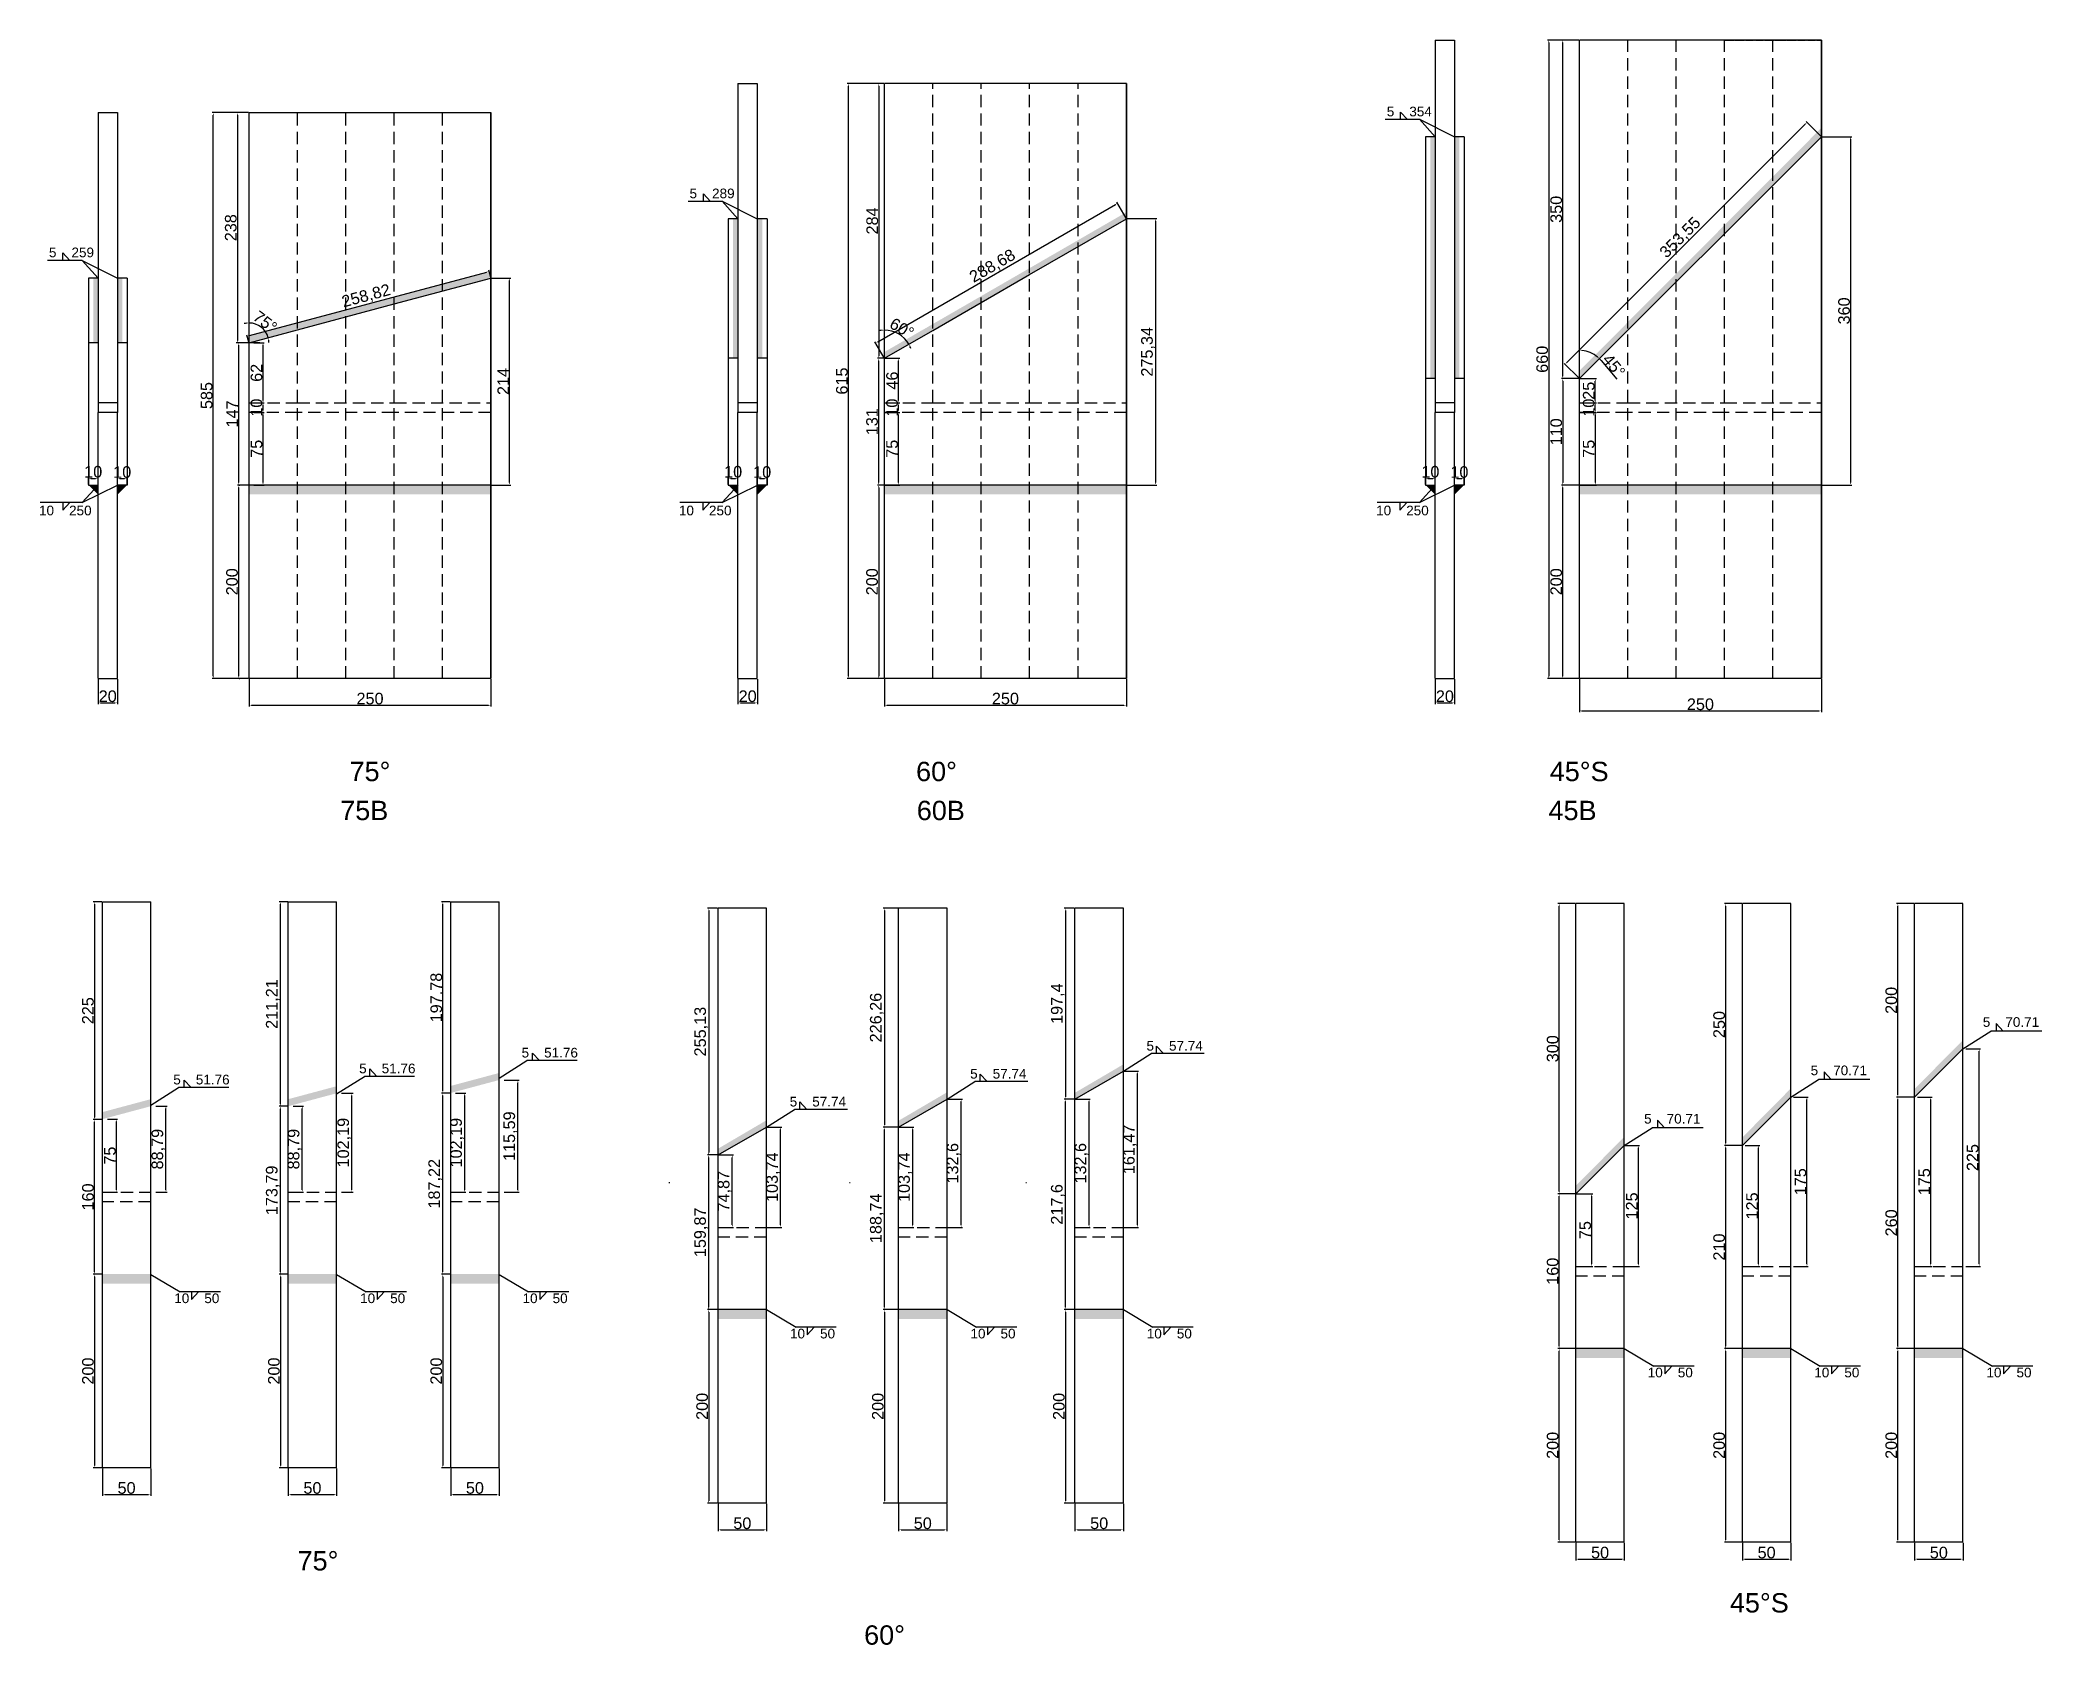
# Model space of a CAD drawing. Header units: millimetres. Extents: x 1455 to 24185, y -7314 to 4772.
# Drawn here: x 16142 to 18211, y -6384 to -4725 of the extents above; entities that cross this region are included whole.
import ezdxf

# ---------------------------------------------------------------- set-up
doc = ezdxf.new("R2010")
doc.units = ezdxf.units.MM
doc.linetypes.add('DASHED', pattern=[19.05, 12.7, -6.35])
doc.linetypes.add('JIS_09_08', pattern=[10.75, 8, -0.55, 0.55, -0.55, 0.55, -0.55])
doc.layers.add('标号', color=4, linetype='Continuous')
doc.layers.add('焊缝', color=250, linetype='Continuous')
doc.styles.get("Standard").update_dxf_attribs({"font": 'arial.ttf'})
doc.dimstyles.new('ISO-25-JHF', dxfattribs={"dimtxt": 12, "dimasz": 2.5, "dimexe": 1.25, "dimexo": 0.625, "dimtad": 1, "dimtxsty": 'Standard', "dimcen": 2.5, "dimadec": 0, "dimazin": 0, "dimtfac": 1, "dimtmove": 0, "dimatfit": 3, "dimfxl": 1, "dimarcsym": 0})

msp = doc.modelspace()

# ---------------------------------------------------------------- texts
for s, width, insert, char_height, attachment_point in [('5    354', 68.30832, (17533.921, -4793.476), 10, 1), ('5    289', 68.30832, (16813.32, -4878.138), 10, 1), ('5    259', 68.30832, (16151.244, -4939.124), 10, 1), ('\\pt0;10    250', 68.30832, (16140.983, -5216.062), 10, 7), ('\\pt0;10    250', 68.30832, (16802.351, -5216.062), 10, 7), ('\\pt0;10    250', 68.30832, (17522.932, -5216.062), 10, 7), ('75° ', 70.10425, (16461.916, -5470.685), 20, 1), ('60° ', 70.10425, (17047.442, -5470.685), 20, 1), ('45°S ', 70.10425, (17702.346, -5470.685), 20, 1), ('5    70.71', 68.30832, (18149.954, -5734.673), 10, 1), ('5    51.76', 68.30832, (16639.738, -5766.365), 10, 1), ('5    57.74', 68.30832, (17285.587, -5759.279), 10, 1), ('5    51.76', 68.30832, (16471.852, -5782.661), 10, 1), ('5    57.74', 68.30832, (17103.339, -5788.147), 10, 1), ('5    70.71', 68.30832, (17972.025, -5784.673), 10, 1), ('5    51.76', 68.30832, (16279.77, -5794.202), 10, 1), ('5    57.74', 68.30832, (16916.84, -5817.014), 10, 1), ('5    70.71', 68.30832, (17799.894, -5834.673), 10, 1), ('10    50', 68.30832, (16280.77, -6030.418), 10, 7), ('10    50', 68.30832, (16472.852, -6030.418), 10, 7), ('10    50', 68.30832, (16640.738, -6030.418), 10, 7), ('10    50', 68.30832, (16917.153, -6066.918), 10, 7), ('10    50', 68.30832, (17103.652, -6066.918), 10, 7), ('10    50', 68.30832, (17285.9, -6066.918), 10, 7), ('10    50', 68.30832, (17803.647, -6107.162), 10, 7), ('10    50', 68.30832, (17975.777, -6107.162), 10, 7), ('10    50', 68.30832, (18153.706, -6107.162), 10, 7), ('75° ', 70.10425, (16408.22, -6286.621), 20, 1), ('45°S ', 70.10425, (17888.552, -6330.072), 20, 1), ('60° ', 70.10425, (16993.745, -6363.365), 20, 1)]:
    msp.add_mtext_dynamic_manual_height_columns(s, width=width, gutter_width=12.5, heights=[0], dxfattribs=dict(insert=insert, char_height=char_height, attachment_point=attachment_point))
at = {"layer": '标号', "char_height": 20, "attachment_point": 1}
for s, insert in [('75B', (16452.271, -5510.976)), ('60B', (17048.193, -5510.976)), ('45B', (17701.078, -5510.976))]:
    msp.add_mtext_dynamic_manual_height_columns(s, width=70.10425, gutter_width=12.5, heights=[0], dxfattribs=dict(at, insert=insert))

# ---------------------------------------------------------------- blocks, each defined once
blk = doc.blocks.new('*D2355')
at = {"color": 0, "lineweight": -2, "transparency": 16777216}
for p, q in [((16202, -5385.2), (16202, -5411)), ((16222, -5385.2), (16222, -5411)), ((16204.5, -5409.8), (16219.5, -5409.8))]:
    blk.add_line(p, q, dxfattribs=at)
at = {"color": 0, "transparency": 16777216}
for points in [[(16204.5, -5409.4), (16204.5, -5410.2), (16202, -5409.8)], [(16219.5, -5409.4), (16219.5, -5410.2), (16222, -5409.8)]]:
    blk.add_solid(points, dxfattribs=at)
at = {"layer": 'Defpoints', "color": 0, "transparency": 16777216}
for p in [(16202, -5384.6), (16222, -5384.6), (16222, -5409.8)]:
    blk.add_point(p, dxfattribs=at)
at = {"color": 0, "transparency": 16777216, "insert": (16212, -5403), "char_height": 12, "attachment_point": 5}
blk.add_mtext('20', dxfattribs=at)
blk = doc.blocks.new('*D2356')
at = {"color": 0, "lineweight": -2, "transparency": 16777216}
for p, q in [((16192, -5184), (16192, -5176.4)), ((16194.5, -5177.7), (16199.5, -5177.7)), ((16202, -5184), (16202, -5176.4))]:
    blk.add_line(p, q, dxfattribs=at)
at = {"color": 0, "transparency": 16777216}
for points in [[(16194.5, -5177.3), (16194.5, -5178.1), (16192, -5177.7)], [(16199.5, -5177.3), (16199.5, -5178.1), (16202, -5177.7)]]:
    blk.add_solid(points, dxfattribs=at)
at = {"layer": 'Defpoints', "color": 0, "transparency": 16777216}
for p in [(16192, -5184.6), (16202, -5177.7), (16202, -5184.6)]:
    blk.add_point(p, dxfattribs=at)
at = {"color": 0, "transparency": 16777216, "insert": (16197, -5170.9), "char_height": 12, "attachment_point": 5}
blk.add_mtext('10', dxfattribs=at)
blk = doc.blocks.new('*D2357')
at = {"color": 0, "lineweight": -2, "transparency": 16777216}
for p, q in [((16222, -5184), (16222, -5176.7)), ((16224.5, -5177.9), (16229.5, -5177.9)), ((16232, -5184), (16232, -5176.7))]:
    blk.add_line(p, q, dxfattribs=at)
at = {"color": 0, "transparency": 16777216}
for points in [[(16224.5, -5177.5), (16224.5, -5178.3), (16222, -5177.9)], [(16229.5, -5177.5), (16229.5, -5178.3), (16232, -5177.9)]]:
    blk.add_solid(points, dxfattribs=at)
at = {"layer": 'Defpoints', "color": 0, "transparency": 16777216}
for p in [(16222, -5184.6), (16232, -5177.9), (16232, -5184.6)]:
    blk.add_point(p, dxfattribs=at)
at = {"color": 0, "transparency": 16777216, "insert": (16227, -5171.2), "char_height": 12, "attachment_point": 5}
blk.add_mtext('10', dxfattribs=at)
blk = doc.blocks.new('*D2358')
at = {"color": 0, "lineweight": -2, "transparency": 16777216}
for p, q in [((16358.1, -5385.2), (16358.1, -5413.4)), ((16608.1, -5385.2), (16608.1, -5413.4)), ((16360.6, -5412.2), (16605.6, -5412.2))]:
    blk.add_line(p, q, dxfattribs=at)
at = {"color": 0, "transparency": 16777216}
for points in [[(16360.6, -5411.8), (16360.6, -5412.6), (16358.1, -5412.2)], [(16605.6, -5411.8), (16605.6, -5412.6), (16608.1, -5412.2)]]:
    blk.add_solid(points, dxfattribs=at)
at = {"layer": 'Defpoints', "color": 0, "transparency": 16777216}
for p in [(16358.1, -5384.6), (16608.1, -5384.6), (16608.1, -5412.2)]:
    blk.add_point(p, dxfattribs=at)
at = {"color": 0, "transparency": 16777216, "insert": (16483.1, -5405.4), "char_height": 12, "attachment_point": 5}
blk.add_mtext('250', dxfattribs=at)
blk = doc.blocks.new('*D2359')
at = {"color": 0, "lineweight": -2, "transparency": 16777216}
for p, q in [((16357.4, -5037.6), (16346, -5037.6)), ((16347.2, -5040.1), (16347.2, -5182.1)), ((16357.4, -5184.6), (16346, -5184.6))]:
    blk.add_line(p, q, dxfattribs=at)
at = {"color": 0, "transparency": 16777216}
for points in [[(16346.8, -5040.1), (16347.6, -5040.1), (16347.2, -5037.6)], [(16346.8, -5182.1), (16347.6, -5182.1), (16347.2, -5184.6)]]:
    blk.add_solid(points, dxfattribs=at)
at = {"layer": 'Defpoints', "color": 0, "transparency": 16777216}
for p in [(16358.1, -5037.6), (16347.2, -5184.6), (16358.1, -5184.6)]:
    blk.add_point(p, dxfattribs=at)
at = {"color": 0, "transparency": 16777216, "insert": (16340.6, -5111.1), "char_height": 12, "attachment_point": 5, "rotation": 90}
blk.add_mtext('147', dxfattribs=at)
blk = doc.blocks.new('*D1982')
at = {"color": 0, "lineweight": -2, "transparency": 16777216}
for p, q in [((16363.1, -5109.6), (16373.8, -5109.6)), ((16372.5, -5182.1), (16372.5, -5112.1)), ((16363.1, -5184.6), (16373.8, -5184.6))]:
    blk.add_line(p, q, dxfattribs=at)
at = {"color": 0, "transparency": 16777216}
for points in [[(16372.1, -5112.1), (16372.9, -5112.1), (16372.5, -5109.6)], [(16372.1, -5182.1), (16372.9, -5182.1), (16372.5, -5184.6)]]:
    blk.add_solid(points, dxfattribs=at)
at = {"layer": 'Defpoints', "color": 0, "transparency": 16777216}
for p in [(16362.5, -5109.6), (16372.5, -5109.6), (16362.5, -5184.6)]:
    blk.add_point(p, dxfattribs=at)
at = {"color": 0, "transparency": 16777216, "insert": (16365.8, -5147.1), "char_height": 12, "attachment_point": 5, "rotation": 90}
blk.add_mtext('75', dxfattribs=at)
blk = doc.blocks.new('*D1983')
at = {"color": 0, "lineweight": -2, "transparency": 16777216}
for p, q in [((16363.1, -5099.6), (16373.8, -5099.6)), ((16363.1, -5109.6), (16373.8, -5109.6)), ((16372.5, -5107.1), (16372.5, -5102.1))]:
    blk.add_line(p, q, dxfattribs=at)
at = {"color": 0, "transparency": 16777216}
for points in [[(16372.1, -5102.1), (16372.9, -5102.1), (16372.5, -5099.6)], [(16372.1, -5107.1), (16372.9, -5107.1), (16372.5, -5109.6)]]:
    blk.add_solid(points, dxfattribs=at)
at = {"layer": 'Defpoints', "color": 0, "transparency": 16777216}
for p in [(16362.5, -5099.6), (16362.5, -5109.6), (16372.5, -5099.6)]:
    blk.add_point(p, dxfattribs=at)
at = {"color": 0, "transparency": 16777216, "insert": (16365.8, -5104.6), "char_height": 12, "attachment_point": 5, "rotation": 90}
blk.add_mtext('10', dxfattribs=at)
blk = doc.blocks.new('*D1984')
at = {"color": 0, "lineweight": -2, "transparency": 16777216}
for p, q in [((16363.1, -5037.6), (16373.8, -5037.6)), ((16372.5, -5097.1), (16372.5, -5040.1)), ((16363.1, -5099.6), (16373.8, -5099.6))]:
    blk.add_line(p, q, dxfattribs=at)
at = {"color": 0, "transparency": 16777216}
for points in [[(16372.1, -5040.1), (16372.9, -5040.1), (16372.5, -5037.6)], [(16372.1, -5097.1), (16372.9, -5097.1), (16372.5, -5099.6)]]:
    blk.add_solid(points, dxfattribs=at)
at = {"layer": 'Defpoints', "color": 0, "transparency": 16777216}
for p in [(16362.5, -5037.6), (16372.5, -5037.6), (16362.5, -5099.6)]:
    blk.add_point(p, dxfattribs=at)
at = {"color": 0, "transparency": 16777216, "insert": (16365.8, -5068.6), "char_height": 12, "attachment_point": 5, "rotation": 90}
blk.add_mtext('62', dxfattribs=at)
blk = doc.blocks.new('*D2360')
at = {"color": 0, "lineweight": -2, "transparency": 16777216}
for p, q in [((16608.7, -4970.6), (16628.7, -4970.6)), ((16627.4, -5182.1), (16627.4, -4973.1)), ((16608.7, -5184.6), (16628.7, -5184.6))]:
    blk.add_line(p, q, dxfattribs=at)
at = {"color": 0, "transparency": 16777216}
for points in [[(16627, -4973.1), (16627.8, -4973.1), (16627.4, -4970.6)], [(16627, -5182.1), (16627.8, -5182.1), (16627.4, -5184.6)]]:
    blk.add_solid(points, dxfattribs=at)
at = {"layer": 'Defpoints', "color": 0, "transparency": 16777216}
for p in [(16608.1, -4970.6), (16627.4, -4970.6), (16608.1, -5184.6)]:
    blk.add_point(p, dxfattribs=at)
at = {"color": 0, "transparency": 16777216, "insert": (16620.8, -5077.6), "char_height": 12, "attachment_point": 5, "rotation": 90}
blk.add_mtext('214', dxfattribs=at)
blk = doc.blocks.new('*D1985')
at = {"color": 0, "lineweight": -2, "transparency": 16777216}
for p, q in [((16357.4, -4799.6), (16319.8, -4799.6)), ((16321.1, -5382.1), (16321.1, -4802.1)), ((16357.4, -5384.6), (16319.8, -5384.6))]:
    blk.add_line(p, q, dxfattribs=at)
at = {"color": 0, "transparency": 16777216}
for points in [[(16320.6, -4802.1), (16321.5, -4802.1), (16321.1, -4799.6)], [(16320.6, -5382.1), (16321.5, -5382.1), (16321.1, -5384.6)]]:
    blk.add_solid(points, dxfattribs=at)
at = {"layer": 'Defpoints', "color": 0, "transparency": 16777216}
for p in [(16321.1, -4799.6), (16358.1, -4799.6), (16358.1, -5384.6)]:
    blk.add_point(p, dxfattribs=at)
at = {"color": 0, "transparency": 16777216, "insert": (16314.3, -5092.1), "char_height": 12, "attachment_point": 5, "rotation": 90}
blk.add_mtext('585', dxfattribs=at)
blk = doc.blocks.new('*D2361')
at = {"color": 0, "lineweight": -2, "transparency": 16777216}
for p, q in [((16357.4, -4799.6), (16344.7, -4799.6)), ((16346, -4802.1), (16346, -5035.1)), ((16357.4, -5037.6), (16344.7, -5037.6))]:
    blk.add_line(p, q, dxfattribs=at)
at = {"color": 0, "transparency": 16777216}
for points in [[(16345.6, -4802.1), (16346.4, -4802.1), (16346, -4799.6)], [(16345.6, -5035.1), (16346.4, -5035.1), (16346, -5037.6)]]:
    blk.add_solid(points, dxfattribs=at)
at = {"layer": 'Defpoints', "color": 0, "transparency": 16777216}
for p in [(16358.1, -4799.6), (16346, -5037.6), (16358.1, -5037.6)]:
    blk.add_point(p, dxfattribs=at)
at = {"color": 0, "transparency": 16777216, "insert": (16339.2, -4918.6), "char_height": 12, "attachment_point": 5, "rotation": 90}
blk.add_mtext('238', dxfattribs=at)
blk = doc.blocks.new('*D2365')
at = {"color": 0, "lineweight": -2, "transparency": 16777216}
for p, q in [((16358.6, -5030.1), (16603.8, -4964.4)), ((16607.9, -4970), (16605.9, -4962.6)), ((16357.9, -5037), (16355.9, -5029.6))]:
    blk.add_line(p, q, dxfattribs=at)
at = {"color": 0, "transparency": 16777216}
for points in [[(16603.7, -4964), (16603.9, -4964.8), (16606.2, -4963.8)], [(16358.5, -5029.7), (16358.8, -5030.5), (16356.2, -5030.8)]]:
    blk.add_solid(points, dxfattribs=at)
at = {"layer": 'Defpoints', "color": 0, "transparency": 16777216}
for p in [(16606.2, -4963.8), (16608.1, -4970.6), (16358.1, -5037.6)]:
    blk.add_point(p, dxfattribs=at)
at = {"color": 0, "transparency": 16777216, "insert": (16479.2, -4989.7), "char_height": 12, "attachment_point": 5, "rotation": 15}
blk.add_mtext('258,82', dxfattribs=at)
blk = doc.blocks.new('*D1991')
at = {"color": 0, "lineweight": -2, "transparency": 16777216}
for p, q in [((16347.2, -5187.1), (16347.2, -5382.1)), ((16347.8, -5184.6), (16348.5, -5184.6)), ((16347.8, -5384.6), (16348.5, -5384.6))]:
    blk.add_line(p, q, dxfattribs=at)
at = {"color": 0, "transparency": 16777216}
for points in [[(16346.8, -5187.1), (16347.6, -5187.1), (16347.2, -5184.6)], [(16346.8, -5382.1), (16347.6, -5382.1), (16347.2, -5384.6)]]:
    blk.add_solid(points, dxfattribs=at)
at = {"layer": 'Defpoints', "color": 0, "transparency": 16777216}
for p in [(16347.2, -5184.6), (16347.2, -5384.6), (16347.2, -5384.6)]:
    blk.add_point(p, dxfattribs=at)
at = {"color": 0, "transparency": 16777216, "insert": (16340.5, -5284.6), "char_height": 12, "attachment_point": 5, "rotation": 90}
blk.add_mtext('200', dxfattribs=at)
blk = doc.blocks.new('*D1992')
at = {"color": 0, "lineweight": -2, "transparency": 16777216}
for start, end in [(94.922, 99.8439), (30, 90), (20.1561, 25.078)]:
    blk.add_arc((17014.8, -5053.6), 29.1, start, end, dxfattribs=at)
at = {"color": 0, "transparency": 16777216}
for points in [[(17012.3, -5024.2), (17012.3, -5025), (17014.8, -5024.5)], [(17040.8, -5041.4), (17041.6, -5041), (17040, -5039)]]:
    blk.add_solid(points, dxfattribs=at)
at = {"layer": 'Defpoints', "color": 0, "transparency": 16777216}
for p in [(17014.8, -4798.4), (17114.8, -4995.8), (17033.5, -5031.3), (17014.8, -5053.6), (17014.8, -5413.4)]:
    blk.add_point(p, dxfattribs=at)
at = {"color": 0, "transparency": 16777216, "insert": (17032.8, -5022.5), "char_height": 12, "attachment_point": 5, "rotation": 330}
blk.add_mtext('60°', dxfattribs=at)
blk = doc.blocks.new('*D1993')
at = {"color": 0, "lineweight": -2, "transparency": 16777216}
for p, q in [((17014.8, -5385.2), (17014.8, -5413.4)), ((17264.8, -5385.2), (17264.8, -5413.4)), ((17017.3, -5412.2), (17262.3, -5412.2))]:
    blk.add_line(p, q, dxfattribs=at)
at = {"color": 0, "transparency": 16777216}
for points in [[(17017.3, -5411.8), (17017.3, -5412.6), (17014.8, -5412.2)], [(17262.3, -5411.8), (17262.3, -5412.6), (17264.8, -5412.2)]]:
    blk.add_solid(points, dxfattribs=at)
at = {"layer": 'Defpoints', "color": 0, "transparency": 16777216}
for p in [(17014.8, -5384.6), (17264.8, -5384.6), (17264.8, -5412.2)]:
    blk.add_point(p, dxfattribs=at)
at = {"color": 0, "transparency": 16777216, "insert": (17139.8, -5405.4), "char_height": 12, "attachment_point": 5}
blk.add_mtext('250', dxfattribs=at)
blk = doc.blocks.new('*D2371')
at = {"color": 0, "lineweight": -2, "transparency": 16777216}
for p, q in [((17265.4, -4909.2), (17296.3, -4909.2)), ((17295.1, -5182.1), (17295.1, -4911.7)), ((17265.4, -5184.6), (17296.3, -5184.6))]:
    blk.add_line(p, q, dxfattribs=at)
at = {"color": 0, "transparency": 16777216}
for points in [[(17294.6, -4911.7), (17295.5, -4911.7), (17295.1, -4909.2)], [(17294.6, -5182.1), (17295.5, -5182.1), (17295.1, -5184.6)]]:
    blk.add_solid(points, dxfattribs=at)
at = {"layer": 'Defpoints', "color": 0, "transparency": 16777216}
for p in [(17264.8, -4909.2), (17295.1, -4909.2), (17264.8, -5184.6)]:
    blk.add_point(p, dxfattribs=at)
at = {"color": 0, "transparency": 16777216, "insert": (17287.2, -5046.9), "char_height": 12, "attachment_point": 5, "rotation": 90}
blk.add_mtext('275,34', dxfattribs=at)
blk = doc.blocks.new('*D2372')
at = {"color": 0, "lineweight": -2, "transparency": 16777216}
for p, q in [((17015.4, -5109.6), (17030.7, -5109.6)), ((17029.4, -5182.1), (17029.4, -5112.1)), ((17015.4, -5184.6), (17030.7, -5184.6))]:
    blk.add_line(p, q, dxfattribs=at)
at = {"color": 0, "transparency": 16777216}
for points in [[(17029, -5112.1), (17029.8, -5112.1), (17029.4, -5109.6)], [(17029, -5182.1), (17029.8, -5182.1), (17029.4, -5184.6)]]:
    blk.add_solid(points, dxfattribs=at)
at = {"layer": 'Defpoints', "color": 0, "transparency": 16777216}
for p in [(17014.8, -5109.6), (17029.4, -5109.6), (17014.8, -5184.6)]:
    blk.add_point(p, dxfattribs=at)
at = {"color": 0, "transparency": 16777216, "insert": (17022.7, -5147.1), "char_height": 12, "attachment_point": 5, "rotation": 90}
blk.add_mtext('75', dxfattribs=at)
blk = doc.blocks.new('*D2373')
at = {"color": 0, "lineweight": -2, "transparency": 16777216}
for p, q in [((17015.4, -5099.6), (17030.7, -5099.6)), ((17015.4, -5109.6), (17030.7, -5109.6)), ((17029.4, -5107.1), (17029.4, -5102.1))]:
    blk.add_line(p, q, dxfattribs=at)
at = {"color": 0, "transparency": 16777216}
for points in [[(17029, -5102.1), (17029.8, -5102.1), (17029.4, -5099.6)], [(17029, -5107.1), (17029.8, -5107.1), (17029.4, -5109.6)]]:
    blk.add_solid(points, dxfattribs=at)
at = {"layer": 'Defpoints', "color": 0, "transparency": 16777216}
for p in [(17014.8, -5099.6), (17014.8, -5109.6), (17029.4, -5099.6)]:
    blk.add_point(p, dxfattribs=at)
at = {"color": 0, "transparency": 16777216, "insert": (17022.7, -5104.6), "char_height": 12, "attachment_point": 5, "rotation": 90}
blk.add_mtext('10', dxfattribs=at)
blk = doc.blocks.new('*D1994')
at = {"color": 0, "lineweight": -2, "transparency": 16777216}
for p, q in [((17015.4, -5053.6), (17030.7, -5053.6)), ((17029.4, -5097.1), (17029.4, -5056.1)), ((17015.4, -5099.6), (17030.7, -5099.6))]:
    blk.add_line(p, q, dxfattribs=at)
at = {"color": 0, "transparency": 16777216}
for points in [[(17029, -5056.1), (17029.8, -5056.1), (17029.4, -5053.6)], [(17029, -5097.1), (17029.8, -5097.1), (17029.4, -5099.6)]]:
    blk.add_solid(points, dxfattribs=at)
at = {"layer": 'Defpoints', "color": 0, "transparency": 16777216}
for p in [(17014.8, -5053.6), (17029.4, -5053.6), (17014.8, -5099.6)]:
    blk.add_point(p, dxfattribs=at)
at = {"color": 0, "transparency": 16777216, "insert": (17022.7, -5076.6), "char_height": 12, "attachment_point": 5, "rotation": 90}
blk.add_mtext('46', dxfattribs=at)
blk = doc.blocks.new('*D1995')
at = {"color": 0, "lineweight": -2, "transparency": 16777216}
for p, q in [((17014.2, -5053.6), (17007.5, -5053.6)), ((17008.8, -5182.1), (17008.8, -5056.1)), ((17014.2, -5184.6), (17007.5, -5184.6))]:
    blk.add_line(p, q, dxfattribs=at)
at = {"color": 0, "transparency": 16777216}
for points in [[(17008.4, -5056.1), (17009.2, -5056.1), (17008.8, -5053.6)], [(17008.4, -5182.1), (17009.2, -5182.1), (17008.8, -5184.6)]]:
    blk.add_solid(points, dxfattribs=at)
at = {"layer": 'Defpoints', "color": 0, "transparency": 16777216}
for p in [(17008.8, -5053.6), (17014.8, -5053.6), (17014.8, -5184.6)]:
    blk.add_point(p, dxfattribs=at)
at = {"color": 0, "transparency": 16777216, "insert": (17002, -5119.1), "char_height": 12, "attachment_point": 5, "rotation": 90}
blk.add_mtext('131', dxfattribs=at)
blk = doc.blocks.new('*D1996')
at = {"color": 0, "lineweight": -2, "transparency": 16777216}
for p, q in [((17014.2, -4769.6), (16976.3, -4769.6)), ((16977.6, -5382.1), (16977.6, -4772.1)), ((17014.2, -5384.6), (16976.3, -5384.6))]:
    blk.add_line(p, q, dxfattribs=at)
at = {"color": 0, "transparency": 16777216}
for points in [[(16977.1, -4772.1), (16978, -4772.1), (16977.6, -4769.6)], [(16977.1, -5382.1), (16978, -5382.1), (16977.6, -5384.6)]]:
    blk.add_solid(points, dxfattribs=at)
at = {"layer": 'Defpoints', "color": 0, "transparency": 16777216}
for p in [(16977.6, -4769.6), (17014.8, -4769.6), (17014.8, -5384.6)]:
    blk.add_point(p, dxfattribs=at)
at = {"color": 0, "transparency": 16777216, "insert": (16970.8, -5077.1), "char_height": 12, "attachment_point": 5, "rotation": 90}
blk.add_mtext('615', dxfattribs=at)
blk = doc.blocks.new('*D2374')
at = {"color": 0, "lineweight": -2, "transparency": 16777216}
for start, end in [(96.978, 103.956), (15, 90), (1.044, 8.022)]:
    blk.add_arc((16358.1, -5037.6), 20.5, start, end, dxfattribs=at)
at = {"color": 0, "transparency": 16777216}
for points in [[(16355.5, -5016.8), (16355.6, -5017.6), (16358.1, -5017)], [(16378, -5034.8), (16378.8, -5034.6), (16377.9, -5032.3)]]:
    blk.add_solid(points, dxfattribs=at)
at = {"layer": 'Defpoints', "color": 0, "transparency": 16777216}
for p in [(16358.1, -4799.6), (16608.1, -4970.6), (16373.8, -5024.4), (16358.1, -5037.6), (16358.1, -5384.6)]:
    blk.add_point(p, dxfattribs=at)
at = {"color": 0, "transparency": 16777216, "insert": (16374.7, -5015.9), "char_height": 12, "attachment_point": 5, "rotation": 322.5}
blk.add_mtext('75°', dxfattribs=at)
blk = doc.blocks.new('*D2375')
at = {"color": 0, "lineweight": -2, "transparency": 16777216}
for p, q in [((16863.4, -5385.2), (16863.4, -5411)), ((16883.4, -5385.2), (16883.4, -5411)), ((16865.9, -5409.8), (16880.9, -5409.8))]:
    blk.add_line(p, q, dxfattribs=at)
at = {"color": 0, "transparency": 16777216}
for points in [[(16865.9, -5409.4), (16865.9, -5410.2), (16863.4, -5409.8)], [(16880.9, -5409.4), (16880.9, -5410.2), (16883.4, -5409.8)]]:
    blk.add_solid(points, dxfattribs=at)
at = {"layer": 'Defpoints', "color": 0, "transparency": 16777216}
for p in [(16863.4, -5384.6), (16883.4, -5384.6), (16883.4, -5409.8)]:
    blk.add_point(p, dxfattribs=at)
at = {"color": 0, "transparency": 16777216, "insert": (16873.4, -5403), "char_height": 12, "attachment_point": 5}
blk.add_mtext('20', dxfattribs=at)
blk = doc.blocks.new('*D2376')
at = {"color": 0, "lineweight": -2, "transparency": 16777216}
for p, q in [((16853.4, -5184), (16853.4, -5176.4)), ((16855.9, -5177.7), (16860.9, -5177.7)), ((16863.4, -5184), (16863.4, -5176.4))]:
    blk.add_line(p, q, dxfattribs=at)
at = {"color": 0, "transparency": 16777216}
for points in [[(16855.9, -5177.3), (16855.9, -5178.1), (16853.4, -5177.7)], [(16860.9, -5177.3), (16860.9, -5178.1), (16863.4, -5177.7)]]:
    blk.add_solid(points, dxfattribs=at)
at = {"layer": 'Defpoints', "color": 0, "transparency": 16777216}
for p in [(16853.4, -5184.6), (16863.4, -5177.7), (16863.4, -5184.6)]:
    blk.add_point(p, dxfattribs=at)
at = {"color": 0, "transparency": 16777216, "insert": (16858.4, -5170.9), "char_height": 12, "attachment_point": 5}
blk.add_mtext('10', dxfattribs=at)
blk = doc.blocks.new('*D2377')
at = {"color": 0, "lineweight": -2, "transparency": 16777216}
for p, q in [((16883.4, -5184), (16883.4, -5176.7)), ((16885.9, -5177.9), (16890.9, -5177.9)), ((16893.4, -5184), (16893.4, -5176.7))]:
    blk.add_line(p, q, dxfattribs=at)
at = {"color": 0, "transparency": 16777216}
for points in [[(16885.9, -5177.5), (16885.9, -5178.3), (16883.4, -5177.9)], [(16890.9, -5177.5), (16890.9, -5178.3), (16893.4, -5177.9)]]:
    blk.add_solid(points, dxfattribs=at)
at = {"layer": 'Defpoints', "color": 0, "transparency": 16777216}
for p in [(16883.4, -5184.6), (16893.4, -5177.9), (16893.4, -5184.6)]:
    blk.add_point(p, dxfattribs=at)
at = {"color": 0, "transparency": 16777216, "insert": (16888.4, -5171.2), "char_height": 12, "attachment_point": 5}
blk.add_mtext('10', dxfattribs=at)
blk = doc.blocks.new('*D2383')
at = {"color": 0, "lineweight": -2, "transparency": 16777216}
for p, q in [((17007.8, -5036.4), (17253.5, -4894.6)), ((17264.5, -4908.7), (17255, -4892.3)), ((17014.5, -5053), (17005, -5036.6))]:
    blk.add_line(p, q, dxfattribs=at)
at = {"color": 0, "transparency": 16777216}
for points in [[(17253.3, -4894.2), (17253.7, -4895), (17255.6, -4893.4)], [(17007.6, -5036.1), (17008, -5036.8), (17005.6, -5037.7)]]:
    blk.add_solid(points, dxfattribs=at)
at = {"layer": 'Defpoints', "color": 0, "transparency": 16777216}
for p in [(17255.6, -4893.4), (17264.8, -4909.2), (17014.8, -5053.6)]:
    blk.add_point(p, dxfattribs=at)
at = {"color": 0, "transparency": 16777216, "insert": (17126.7, -4958.7), "char_height": 12, "attachment_point": 5, "rotation": 30}
blk.add_mtext('288,68', dxfattribs=at)
blk = doc.blocks.new('*D2001')
at = {"color": 0, "lineweight": -2, "transparency": 16777216}
for p, q in [((17014.2, -4769.6), (17007.7, -4769.6)), ((17008.9, -4772.1), (17008.9, -5051.1)), ((17014.2, -5053.6), (17007.7, -5053.6))]:
    blk.add_line(p, q, dxfattribs=at)
at = {"color": 0, "transparency": 16777216}
for points in [[(17008.5, -4772.1), (17009.4, -4772.1), (17008.9, -4769.6)], [(17008.5, -5051.1), (17009.4, -5051.1), (17008.9, -5053.6)]]:
    blk.add_solid(points, dxfattribs=at)
at = {"layer": 'Defpoints', "color": 0, "transparency": 16777216}
for p in [(17014.8, -4769.6), (17008.9, -5053.6), (17014.8, -5053.6)]:
    blk.add_point(p, dxfattribs=at)
at = {"color": 0, "transparency": 16777216, "insert": (17002.2, -4911.6), "char_height": 12, "attachment_point": 5, "rotation": 90}
blk.add_mtext('284', dxfattribs=at)
blk = doc.blocks.new('*D2384')
at = {"color": 0, "lineweight": -2, "transparency": 16777216}
for p, q in [((17014.2, -5184.6), (17007.5, -5184.6)), ((17008.8, -5187.1), (17008.8, -5382.1)), ((17014.2, -5384.6), (17007.5, -5384.6))]:
    blk.add_line(p, q, dxfattribs=at)
at = {"color": 0, "transparency": 16777216}
for points in [[(17008.4, -5187.1), (17009.2, -5187.1), (17008.8, -5184.6)], [(17008.4, -5382.1), (17009.2, -5382.1), (17008.8, -5384.6)]]:
    blk.add_solid(points, dxfattribs=at)
at = {"layer": 'Defpoints', "color": 0, "transparency": 16777216}
for p in [(17014.8, -5184.6), (17008.8, -5384.6), (17014.8, -5384.6)]:
    blk.add_point(p, dxfattribs=at)
at = {"color": 0, "transparency": 16777216, "insert": (17002, -5284.6), "char_height": 12, "attachment_point": 5, "rotation": 90}
blk.add_mtext('200', dxfattribs=at)
blk = doc.blocks.new('*D2385')
at = {"color": 0, "lineweight": -2, "transparency": 16777216}
for p, q in [((17584, -5385.2), (17584, -5411)), ((17604, -5385.2), (17604, -5411)), ((17586.5, -5409.8), (17601.5, -5409.8))]:
    blk.add_line(p, q, dxfattribs=at)
at = {"color": 0, "transparency": 16777216}
for points in [[(17586.5, -5409.4), (17586.5, -5410.2), (17584, -5409.8)], [(17601.5, -5409.4), (17601.5, -5410.2), (17604, -5409.8)]]:
    blk.add_solid(points, dxfattribs=at)
at = {"layer": 'Defpoints', "color": 0, "transparency": 16777216}
for p in [(17584, -5384.6), (17604, -5384.6), (17604, -5409.8)]:
    blk.add_point(p, dxfattribs=at)
at = {"color": 0, "transparency": 16777216, "insert": (17594, -5403), "char_height": 12, "attachment_point": 5}
blk.add_mtext('20', dxfattribs=at)
blk = doc.blocks.new('*D2386')
at = {"color": 0, "lineweight": -2, "transparency": 16777216}
for p, q in [((17574, -5184), (17574, -5176.4)), ((17576.5, -5177.7), (17581.5, -5177.7)), ((17584, -5184), (17584, -5176.4))]:
    blk.add_line(p, q, dxfattribs=at)
at = {"color": 0, "transparency": 16777216}
for points in [[(17576.5, -5177.3), (17576.5, -5178.1), (17574, -5177.7)], [(17581.5, -5177.3), (17581.5, -5178.1), (17584, -5177.7)]]:
    blk.add_solid(points, dxfattribs=at)
at = {"layer": 'Defpoints', "color": 0, "transparency": 16777216}
for p in [(17574, -5184.6), (17584, -5177.7), (17584, -5184.6)]:
    blk.add_point(p, dxfattribs=at)
at = {"color": 0, "transparency": 16777216, "insert": (17579, -5170.9), "char_height": 12, "attachment_point": 5}
blk.add_mtext('10', dxfattribs=at)
blk = doc.blocks.new('*D2387')
at = {"color": 0, "lineweight": -2, "transparency": 16777216}
for p, q in [((17604, -5184), (17604, -5176.7)), ((17606.5, -5177.9), (17611.5, -5177.9)), ((17614, -5184), (17614, -5176.7))]:
    blk.add_line(p, q, dxfattribs=at)
at = {"color": 0, "transparency": 16777216}
for points in [[(17606.5, -5177.5), (17606.5, -5178.3), (17604, -5177.9)], [(17611.5, -5177.5), (17611.5, -5178.3), (17614, -5177.9)]]:
    blk.add_solid(points, dxfattribs=at)
at = {"layer": 'Defpoints', "color": 0, "transparency": 16777216}
for p in [(17604, -5184.6), (17614, -5177.9), (17614, -5184.6)]:
    blk.add_point(p, dxfattribs=at)
at = {"color": 0, "transparency": 16777216, "insert": (17609, -5171.2), "char_height": 12, "attachment_point": 5}
blk.add_mtext('10', dxfattribs=at)
blk = doc.blocks.new('*D2005')
at = {"color": 0, "lineweight": -2, "transparency": 16777216}
blk.add_line((17755.4, -5055.8), (17771.7, -5075.2), dxfattribs=at)
for start, end in [(49.922, 85.078), (40.078, 45)]:
    blk.add_arc((17733.1, -5074.6), 29.1, start, end, dxfattribs=at)
at = {"color": 0, "transparency": 16777216}
for points in [[(17735.6, -5046), (17735.6, -5045.2), (17733.1, -5045.5)], [(17752.1, -5052), (17751.6, -5052.6), (17753.7, -5054)]]:
    blk.add_solid(points, dxfattribs=at)
at = {"layer": 'Defpoints', "color": 0, "transparency": 16777216}
for p in [(17733.1, -4774.6), (17833.1, -4974.6), (17740.6, -5046.5), (17733.1, -5074.6), (17733.1, -5434.6)]:
    blk.add_point(p, dxfattribs=at)
at = {"color": 0, "transparency": 16777216, "insert": (17768.7, -5061.2), "char_height": 12, "attachment_point": 5, "rotation": 310.078}
blk.add_mtext('45°', dxfattribs=at)
blk = doc.blocks.new('*D2006')
at = {"color": 0, "lineweight": -2, "transparency": 16777216}
for p, q in [((17733.1, -5385.2), (17733.1, -5419.3)), ((17983.1, -5385.2), (17983.1, -5419.3)), ((17735.6, -5418.1), (17980.6, -5418.1))]:
    blk.add_line(p, q, dxfattribs=at)
at = {"color": 0, "transparency": 16777216}
for points in [[(17735.6, -5417.7), (17735.6, -5418.5), (17733.1, -5418.1)], [(17980.6, -5417.7), (17980.6, -5418.5), (17983.1, -5418.1)]]:
    blk.add_solid(points, dxfattribs=at)
at = {"layer": 'Defpoints', "color": 0, "transparency": 16777216}
for p in [(17733.1, -5384.6), (17983.1, -5384.6), (17983.1, -5418.1)]:
    blk.add_point(p, dxfattribs=at)
at = {"color": 0, "transparency": 16777216, "insert": (17858.1, -5411.3), "char_height": 12, "attachment_point": 5}
blk.add_mtext('250', dxfattribs=at)
blk = doc.blocks.new('*D2392')
at = {"color": 0, "lineweight": -2, "transparency": 16777216}
for p, q in [((17732.5, -4724.6), (17700.1, -4724.6)), ((17701.3, -4727.1), (17701.3, -5382.1)), ((17732.5, -5384.6), (17700.1, -5384.6))]:
    blk.add_line(p, q, dxfattribs=at)
at = {"color": 0, "transparency": 16777216}
for points in [[(17700.9, -4727.1), (17701.7, -4727.1), (17701.3, -4724.6)], [(17700.9, -5382.1), (17701.7, -5382.1), (17701.3, -5384.6)]]:
    blk.add_solid(points, dxfattribs=at)
at = {"layer": 'Defpoints', "color": 0, "transparency": 16777216}
for p in [(17733.1, -4724.6), (17701.3, -5384.6), (17733.1, -5384.6)]:
    blk.add_point(p, dxfattribs=at)
at = {"color": 0, "transparency": 16777216, "insert": (17694.6, -5054.6), "char_height": 12, "attachment_point": 5, "rotation": 90}
blk.add_mtext('660', dxfattribs=at)
blk = doc.blocks.new('*D2393')
at = {"color": 0, "lineweight": -2, "transparency": 16777216}
for p, q in [((17983.7, -4824.6), (18014.6, -4824.6)), ((18013.4, -5182.1), (18013.4, -4827.1)), ((17983.7, -5184.6), (18014.6, -5184.6))]:
    blk.add_line(p, q, dxfattribs=at)
at = {"color": 0, "transparency": 16777216}
for points in [[(18012.9, -4827.1), (18013.8, -4827.1), (18013.4, -4824.6)], [(18012.9, -5182.1), (18013.8, -5182.1), (18013.4, -5184.6)]]:
    blk.add_solid(points, dxfattribs=at)
at = {"layer": 'Defpoints', "color": 0, "transparency": 16777216}
for p in [(17983.1, -4824.6), (18013.4, -4824.6), (17983.1, -5184.6)]:
    blk.add_point(p, dxfattribs=at)
at = {"color": 0, "transparency": 16777216, "insert": (18006.6, -5004.6), "char_height": 12, "attachment_point": 5, "rotation": 90}
blk.add_mtext('360', dxfattribs=at)
blk = doc.blocks.new('*D2394')
at = {"color": 0, "lineweight": -2, "transparency": 16777216}
for p, q in [((17732.5, -5074.6), (17714.6, -5074.6)), ((17715.8, -5077.1), (17715.8, -5182.1)), ((17732.5, -5184.6), (17714.6, -5184.6))]:
    blk.add_line(p, q, dxfattribs=at)
at = {"color": 0, "transparency": 16777216}
for points in [[(17715.4, -5077.1), (17716.3, -5077.1), (17715.8, -5074.6)], [(17715.4, -5182.1), (17716.3, -5182.1), (17715.8, -5184.6)]]:
    blk.add_solid(points, dxfattribs=at)
at = {"layer": 'Defpoints', "color": 0, "transparency": 16777216}
for p in [(17733.1, -5074.6), (17715.8, -5184.6), (17733.1, -5184.6)]:
    blk.add_point(p, dxfattribs=at)
at = {"color": 0, "transparency": 16777216, "insert": (17709.1, -5129.6), "char_height": 12, "attachment_point": 5, "rotation": 90}
blk.add_mtext('110', dxfattribs=at)
blk = doc.blocks.new('*D2395')
at = {"color": 0, "lineweight": -2, "transparency": 16777216}
for p, q in [((17733.7, -5109.6), (17750.7, -5109.6)), ((17749.4, -5112.1), (17749.4, -5182.1)), ((17733.7, -5184.6), (17750.7, -5184.6))]:
    blk.add_line(p, q, dxfattribs=at)
at = {"color": 0, "transparency": 16777216}
for points in [[(17749, -5112.1), (17749.9, -5112.1), (17749.4, -5109.6)], [(17749, -5182.1), (17749.9, -5182.1), (17749.4, -5184.6)]]:
    blk.add_solid(points, dxfattribs=at)
at = {"layer": 'Defpoints', "color": 0, "transparency": 16777216}
for p in [(17733.1, -5109.6), (17733.1, -5184.6), (17749.4, -5184.6)]:
    blk.add_point(p, dxfattribs=at)
at = {"color": 0, "transparency": 16777216, "insert": (17742.7, -5147.1), "char_height": 12, "attachment_point": 5, "rotation": 90}
blk.add_mtext('75', dxfattribs=at)
blk = doc.blocks.new('*D2396')
at = {"color": 0, "lineweight": -2, "transparency": 16777216}
for p, q in [((17733.7, -5099.6), (17750.7, -5099.6)), ((17733.7, -5109.6), (17750.7, -5109.6)), ((17749.4, -5107.1), (17749.4, -5102.1))]:
    blk.add_line(p, q, dxfattribs=at)
at = {"color": 0, "transparency": 16777216}
for points in [[(17749, -5102.1), (17749.9, -5102.1), (17749.4, -5099.6)], [(17749, -5107.1), (17749.9, -5107.1), (17749.4, -5109.6)]]:
    blk.add_solid(points, dxfattribs=at)
at = {"layer": 'Defpoints', "color": 0, "transparency": 16777216}
for p in [(17733.1, -5099.6), (17733.1, -5109.6), (17749.4, -5099.6)]:
    blk.add_point(p, dxfattribs=at)
at = {"color": 0, "transparency": 16777216, "insert": (17742.7, -5104.6), "char_height": 12, "attachment_point": 5, "rotation": 90}
blk.add_mtext('10', dxfattribs=at)
blk = doc.blocks.new('*D2007')
at = {"color": 0, "lineweight": -2, "transparency": 16777216}
for p, q in [((17733.7, -5074.6), (17750.7, -5074.6)), ((17749.4, -5097.1), (17749.4, -5077.1)), ((17733.7, -5099.6), (17750.7, -5099.6))]:
    blk.add_line(p, q, dxfattribs=at)
at = {"color": 0, "transparency": 16777216}
for points in [[(17749, -5077.1), (17749.9, -5077.1), (17749.4, -5074.6)], [(17749, -5097.1), (17749.9, -5097.1), (17749.4, -5099.6)]]:
    blk.add_solid(points, dxfattribs=at)
at = {"layer": 'Defpoints', "color": 0, "transparency": 16777216}
for p in [(17733.1, -5074.6), (17749.4, -5074.6), (17733.1, -5099.6)]:
    blk.add_point(p, dxfattribs=at)
at = {"color": 0, "transparency": 16777216, "insert": (17742.7, -5087.1), "char_height": 12, "attachment_point": 5, "rotation": 90}
blk.add_mtext('25', dxfattribs=at)
blk = doc.blocks.new('*D2397')
at = {"color": 0, "lineweight": -2, "transparency": 16777216}
for p, q in [((17732.5, -5184.6), (17714.6, -5184.6)), ((17715.8, -5382.1), (17715.8, -5187.1)), ((17732.5, -5384.6), (17714.6, -5384.6))]:
    blk.add_line(p, q, dxfattribs=at)
at = {"color": 0, "transparency": 16777216}
for points in [[(17715.4, -5187.1), (17716.3, -5187.1), (17715.8, -5184.6)], [(17715.4, -5382.1), (17716.3, -5382.1), (17715.8, -5384.6)]]:
    blk.add_solid(points, dxfattribs=at)
at = {"layer": 'Defpoints', "color": 0, "transparency": 16777216}
for p in [(17715.8, -5184.6), (17733.1, -5184.6), (17733.1, -5384.6)]:
    blk.add_point(p, dxfattribs=at)
at = {"color": 0, "transparency": 16777216, "insert": (17709.1, -5284.6), "char_height": 12, "attachment_point": 5, "rotation": 90}
blk.add_mtext('200', dxfattribs=at)
blk = doc.blocks.new('*D2008')
at = {"color": 0, "lineweight": -2, "transparency": 16777216}
for p, q in [((17732.5, -4724.6), (17714.6, -4724.6)), ((17715.8, -5072.1), (17715.8, -4727.1)), ((17732.5, -5074.6), (17714.6, -5074.6))]:
    blk.add_line(p, q, dxfattribs=at)
at = {"color": 0, "transparency": 16777216}
for points in [[(17715.4, -4727.1), (17716.3, -4727.1), (17715.8, -4724.6)], [(17715.4, -5072.1), (17716.3, -5072.1), (17715.8, -5074.6)]]:
    blk.add_solid(points, dxfattribs=at)
at = {"layer": 'Defpoints', "color": 0, "transparency": 16777216}
for p in [(17715.8, -4724.6), (17733.1, -4724.6), (17733.1, -5074.6)]:
    blk.add_point(p, dxfattribs=at)
at = {"color": 0, "transparency": 16777216, "insert": (17709.1, -4899.6), "char_height": 12, "attachment_point": 5, "rotation": 90}
blk.add_mtext('350', dxfattribs=at)
blk = doc.blocks.new('*D2398')
at = {"color": 0, "lineweight": -2, "transparency": 16777216}
for p, q in [((17720, -5057.9), (17966.5, -4811.5)), ((17982.7, -4824.1), (17967.4, -4808.8)), ((17732.7, -5074.1), (17717.4, -5058.8))]:
    blk.add_line(p, q, dxfattribs=at)
at = {"color": 0, "transparency": 16777216}
for points in [[(17966.2, -4811.2), (17966.8, -4811.8), (17968.2, -4809.7)], [(17719.7, -5057.7), (17720.3, -5058.2), (17718.2, -5059.7)]]:
    blk.add_solid(points, dxfattribs=at)
at = {"layer": 'Defpoints', "color": 0, "transparency": 16777216}
for p in [(17968.2, -4809.7), (17983.1, -4824.6), (17733.1, -5074.6)]:
    blk.add_point(p, dxfattribs=at)
at = {"color": 0, "transparency": 16777216, "insert": (17837.7, -4929.2), "char_height": 12, "attachment_point": 5, "rotation": 45}
blk.add_mtext('353,55', dxfattribs=at)
blk = doc.blocks.new('*D2019')
at = {"color": 0, "lineweight": -2, "transparency": 16777216}
for p, q in [((16453.7, -5813.3), (16465.6, -5813.3)), ((16464.3, -5913), (16464.3, -5815.8)), ((16453.7, -5915.5), (16465.6, -5915.5))]:
    blk.add_line(p, q, dxfattribs=at)
at = {"color": 0, "transparency": 16777216}
for points in [[(16463.9, -5815.8), (16464.7, -5815.8), (16464.3, -5813.3)], [(16463.9, -5913), (16464.7, -5913), (16464.3, -5915.5)]]:
    blk.add_solid(points, dxfattribs=at)
at = {"layer": 'Defpoints', "color": 0, "transparency": 16777216}
for p in [(16453.1, -5813.3), (16464.3, -5813.3), (16453.1, -5915.5)]:
    blk.add_point(p, dxfattribs=at)
at = {"color": 0, "transparency": 16777216, "insert": (16456.5, -5864.4), "char_height": 12, "attachment_point": 5, "rotation": 90}
blk.add_mtext('102,19', dxfattribs=at)
blk = doc.blocks.new('*D2020')
at = {"color": 0, "lineweight": -2, "transparency": 16777216}
for p, q in [((16206.5, -6201.1), (16206.5, -6229.4)), ((16256.5, -6201.1), (16256.5, -6229.4)), ((16209, -6228.1), (16254, -6228.1))]:
    blk.add_line(p, q, dxfattribs=at)
at = {"color": 0, "transparency": 16777216}
for points in [[(16209, -6227.7), (16209, -6228.5), (16206.5, -6228.1)], [(16254, -6227.7), (16254, -6228.5), (16256.5, -6228.1)]]:
    blk.add_solid(points, dxfattribs=at)
at = {"layer": 'Defpoints', "color": 0, "transparency": 16777216}
for p in [(16206.5, -6200.5), (16256.5, -6200.5), (16256.5, -6228.1)]:
    blk.add_point(p, dxfattribs=at)
at = {"color": 0, "transparency": 16777216, "insert": (16231.5, -6221.4), "char_height": 12, "attachment_point": 5}
blk.add_mtext('50', dxfattribs=at)
blk = doc.blocks.new('*D2022')
at = {"color": 0, "lineweight": -2, "transparency": 16777216}
for p, q in [((16211.6, -5840.1), (16222.2, -5840.1)), ((16221, -5913), (16221, -5842.6)), ((16211.6, -5915.5), (16222.2, -5915.5))]:
    blk.add_line(p, q, dxfattribs=at)
at = {"color": 0, "transparency": 16777216}
for points in [[(16220.6, -5842.6), (16221.4, -5842.6), (16221, -5840.1)], [(16220.6, -5913), (16221.4, -5913), (16221, -5915.5)]]:
    blk.add_solid(points, dxfattribs=at)
at = {"layer": 'Defpoints', "color": 0, "transparency": 16777216}
for p in [(16211, -5840.1), (16221, -5840.1), (16211, -5915.5)]:
    blk.add_point(p, dxfattribs=at)
at = {"color": 0, "transparency": 16777216, "insert": (16214.3, -5877.8), "char_height": 12, "attachment_point": 5, "rotation": 90}
blk.add_mtext('75', dxfattribs=at)
blk = doc.blocks.new('*D2023')
at = {"color": 0, "lineweight": -2, "transparency": 16777216}
for p, q in [((16261.6, -5826.7), (16273.5, -5826.7)), ((16272.2, -5913), (16272.2, -5829.2)), ((16261.6, -5915.5), (16273.5, -5915.5))]:
    blk.add_line(p, q, dxfattribs=at)
at = {"color": 0, "transparency": 16777216}
for points in [[(16271.8, -5829.2), (16272.7, -5829.2), (16272.2, -5826.7)], [(16271.8, -5913), (16272.7, -5913), (16272.2, -5915.5)]]:
    blk.add_solid(points, dxfattribs=at)
at = {"layer": 'Defpoints', "color": 0, "transparency": 16777216}
for p in [(16261, -5826.7), (16272.2, -5826.7), (16261, -5915.5)]:
    blk.add_point(p, dxfattribs=at)
at = {"color": 0, "transparency": 16777216, "insert": (16264.4, -5871.1), "char_height": 12, "attachment_point": 5, "rotation": 90}
blk.add_mtext('88,79', dxfattribs=at)
blk = doc.blocks.new('*D2409')
at = {"color": 0, "lineweight": -2, "transparency": 16777216}
for p, q in [((16205.9, -5615.5), (16197.1, -5615.5)), ((16198.4, -5618), (16198.4, -5838)), ((16205.9, -5840.5), (16197.1, -5840.5))]:
    blk.add_line(p, q, dxfattribs=at)
at = {"color": 0, "transparency": 16777216}
for points in [[(16197.9, -5618), (16198.8, -5618), (16198.4, -5615.5)], [(16197.9, -5838), (16198.8, -5838), (16198.4, -5840.5)]]:
    blk.add_solid(points, dxfattribs=at)
at = {"layer": 'Defpoints', "color": 0, "transparency": 16777216}
for p in [(16206.5, -5615.5), (16198.4, -5840.5), (16206.5, -5840.5)]:
    blk.add_point(p, dxfattribs=at)
at = {"color": 0, "transparency": 16777216, "insert": (16191.6, -5728), "char_height": 12, "attachment_point": 5, "rotation": 90}
blk.add_mtext('225', dxfattribs=at)
blk = doc.blocks.new('*D2029')
at = {"color": 0, "lineweight": -2, "transparency": 16777216}
for p, q in [((16205.9, -5840.5), (16197.1, -5840.5)), ((16198.4, -5998), (16198.4, -5843)), ((16205.9, -6000.5), (16197.1, -6000.5))]:
    blk.add_line(p, q, dxfattribs=at)
at = {"color": 0, "transparency": 16777216}
for points in [[(16197.9, -5843), (16198.8, -5843), (16198.4, -5840.5)], [(16197.9, -5998), (16198.8, -5998), (16198.4, -6000.5)]]:
    blk.add_solid(points, dxfattribs=at)
at = {"layer": 'Defpoints', "color": 0, "transparency": 16777216}
for p in [(16198.4, -5840.5), (16206.5, -5840.5), (16206.5, -6000.5)]:
    blk.add_point(p, dxfattribs=at)
at = {"color": 0, "transparency": 16777216, "insert": (16191.6, -5920.5), "char_height": 12, "attachment_point": 5, "rotation": 90}
blk.add_mtext('160', dxfattribs=at)
blk = doc.blocks.new('*D2030')
at = {"color": 0, "lineweight": -2, "transparency": 16777216}
for p, q in [((16398.6, -6201.1), (16398.6, -6229.4)), ((16448.6, -6201.1), (16448.6, -6229.4)), ((16401.1, -6228.1), (16446.1, -6228.1))]:
    blk.add_line(p, q, dxfattribs=at)
at = {"color": 0, "transparency": 16777216}
for points in [[(16401.1, -6227.7), (16401.1, -6228.5), (16398.6, -6228.1)], [(16446.1, -6227.7), (16446.1, -6228.5), (16448.6, -6228.1)]]:
    blk.add_solid(points, dxfattribs=at)
at = {"layer": 'Defpoints', "color": 0, "transparency": 16777216}
for p in [(16398.6, -6200.5), (16448.6, -6200.5), (16448.6, -6228.1)]:
    blk.add_point(p, dxfattribs=at)
at = {"color": 0, "transparency": 16777216, "insert": (16423.6, -6221.4), "char_height": 12, "attachment_point": 5}
blk.add_mtext('50', dxfattribs=at)
blk = doc.blocks.new('*D2032')
at = {"color": 0, "lineweight": -2, "transparency": 16777216}
for p, q in [((16403.7, -5826.7), (16414.3, -5826.7)), ((16413.1, -5913), (16413.1, -5829.2)), ((16403.7, -5915.5), (16414.3, -5915.5))]:
    blk.add_line(p, q, dxfattribs=at)
at = {"color": 0, "transparency": 16777216}
for points in [[(16412.7, -5829.2), (16413.5, -5829.2), (16413.1, -5826.7)], [(16412.7, -5913), (16413.5, -5913), (16413.1, -5915.5)]]:
    blk.add_solid(points, dxfattribs=at)
at = {"layer": 'Defpoints', "color": 0, "transparency": 16777216}
for p in [(16403.1, -5826.7), (16413.1, -5826.7), (16403.1, -5915.5)]:
    blk.add_point(p, dxfattribs=at)
at = {"color": 0, "transparency": 16777216, "insert": (16405.2, -5871.1), "char_height": 12, "attachment_point": 5, "rotation": 90}
blk.add_mtext('88,79', dxfattribs=at)
blk = doc.blocks.new('*D2037')
at = {"color": 0, "lineweight": -2, "transparency": 16777216}
for p, q in [((16398, -5826.8), (16389.2, -5826.8)), ((16390.4, -5998), (16390.4, -5829.3)), ((16398, -6000.5), (16389.2, -6000.5))]:
    blk.add_line(p, q, dxfattribs=at)
at = {"color": 0, "transparency": 16777216}
for points in [[(16390, -5829.3), (16390.9, -5829.3), (16390.4, -5826.8)], [(16390, -5998), (16390.9, -5998), (16390.4, -6000.5)]]:
    blk.add_solid(points, dxfattribs=at)
at = {"layer": 'Defpoints', "color": 0, "transparency": 16777216}
for p in [(16390.4, -5826.8), (16398.6, -5826.8), (16398.6, -6000.5)]:
    blk.add_point(p, dxfattribs=at)
at = {"color": 0, "transparency": 16777216, "insert": (16382.6, -5913.7), "char_height": 12, "attachment_point": 5, "rotation": 90}
blk.add_mtext('173,79', dxfattribs=at)
blk = doc.blocks.new('*D2038')
at = {"color": 0, "lineweight": -2, "transparency": 16777216}
for p, q in [((16566.5, -6201.1), (16566.5, -6229.4)), ((16616.5, -6201.1), (16616.5, -6229.4)), ((16569, -6228.1), (16614, -6228.1))]:
    blk.add_line(p, q, dxfattribs=at)
at = {"color": 0, "transparency": 16777216}
for points in [[(16569, -6227.7), (16569, -6228.5), (16566.5, -6228.1)], [(16614, -6227.7), (16614, -6228.5), (16616.5, -6228.1)]]:
    blk.add_solid(points, dxfattribs=at)
at = {"layer": 'Defpoints', "color": 0, "transparency": 16777216}
for p in [(16566.5, -6200.5), (16616.5, -6200.5), (16616.5, -6228.1)]:
    blk.add_point(p, dxfattribs=at)
at = {"color": 0, "transparency": 16777216, "insert": (16591.5, -6221.4), "char_height": 12, "attachment_point": 5}
blk.add_mtext('50', dxfattribs=at)
blk = doc.blocks.new('*D2045')
at = {"color": 0, "lineweight": -2, "transparency": 16777216}
for p, q in [((16565.9, -5813.3), (16557.1, -5813.3)), ((16558.3, -5998), (16558.3, -5815.8)), ((16565.9, -6000.5), (16557.1, -6000.5))]:
    blk.add_line(p, q, dxfattribs=at)
at = {"color": 0, "transparency": 16777216}
for points in [[(16557.9, -5815.8), (16558.7, -5815.8), (16558.3, -5813.3)], [(16557.9, -5998), (16558.7, -5998), (16558.3, -6000.5)]]:
    blk.add_solid(points, dxfattribs=at)
at = {"layer": 'Defpoints', "color": 0, "transparency": 16777216}
for p in [(16558.3, -5813.3), (16566.5, -5813.3), (16566.5, -6000.5)]:
    blk.add_point(p, dxfattribs=at)
at = {"color": 0, "transparency": 16777216, "insert": (16550.5, -5906.9), "char_height": 12, "attachment_point": 5, "rotation": 90}
blk.add_mtext('187,22', dxfattribs=at)
blk = doc.blocks.new('*D2048')
at = {"color": 0, "lineweight": -2, "transparency": 16777216}
for p, q in [((16571.6, -5813.3), (16582.2, -5813.3)), ((16581, -5913), (16581, -5815.8)), ((16571.6, -5915.5), (16582.2, -5915.5))]:
    blk.add_line(p, q, dxfattribs=at)
at = {"color": 0, "transparency": 16777216}
for points in [[(16580.5, -5815.8), (16581.4, -5815.8), (16581, -5813.3)], [(16580.5, -5913), (16581.4, -5913), (16581, -5915.5)]]:
    blk.add_solid(points, dxfattribs=at)
at = {"layer": 'Defpoints', "color": 0, "transparency": 16777216}
for p in [(16570.9, -5813.3), (16581, -5813.3), (16570.9, -5915.5)]:
    blk.add_point(p, dxfattribs=at)
at = {"color": 0, "transparency": 16777216, "insert": (16573.1, -5864.4), "char_height": 12, "attachment_point": 5, "rotation": 90}
blk.add_mtext('102,19', dxfattribs=at)
blk = doc.blocks.new('*D2049')
at = {"color": 0, "lineweight": -2, "transparency": 16777216}
for p, q in [((16621.6, -5799.9), (16637.2, -5799.9)), ((16636, -5913), (16636, -5802.4)), ((16621.6, -5915.5), (16637.2, -5915.5))]:
    blk.add_line(p, q, dxfattribs=at)
at = {"color": 0, "transparency": 16777216}
for points in [[(16635.5, -5802.4), (16636.4, -5802.4), (16636, -5799.9)], [(16635.5, -5913), (16636.4, -5913), (16636, -5915.5)]]:
    blk.add_solid(points, dxfattribs=at)
at = {"layer": 'Defpoints', "color": 0, "transparency": 16777216}
for p in [(16620.9, -5799.9), (16636, -5799.9), (16620.9, -5915.5)]:
    blk.add_point(p, dxfattribs=at)
at = {"color": 0, "transparency": 16777216, "insert": (16628.1, -5857.7), "char_height": 12, "attachment_point": 5, "rotation": 90}
blk.add_mtext('115,59', dxfattribs=at)
blk = doc.blocks.new('*D2412')
at = {"color": 0, "lineweight": -2, "transparency": 16777216}
for p, q in [((16398, -5615.5), (16389.2, -5615.5)), ((16390.4, -5824.3), (16390.4, -5618)), ((16398, -5826.8), (16389.2, -5826.8))]:
    blk.add_line(p, q, dxfattribs=at)
at = {"color": 0, "transparency": 16777216}
for points in [[(16390, -5618), (16390.9, -5618), (16390.4, -5615.5)], [(16390, -5824.3), (16390.9, -5824.3), (16390.4, -5826.8)]]:
    blk.add_solid(points, dxfattribs=at)
at = {"layer": 'Defpoints', "color": 0, "transparency": 16777216}
for p in [(16390.4, -5615.5), (16398.6, -5615.5), (16398.6, -5826.8)]:
    blk.add_point(p, dxfattribs=at)
at = {"color": 0, "transparency": 16777216, "insert": (16382.6, -5721.1), "char_height": 12, "attachment_point": 5, "rotation": 90}
blk.add_mtext('211,21', dxfattribs=at)
blk = doc.blocks.new('*D2050')
at = {"color": 0, "lineweight": -2, "transparency": 16777216}
for p, q in [((16565.9, -5615.5), (16557.1, -5615.5)), ((16558.3, -5810.8), (16558.3, -5618)), ((16565.9, -5813.3), (16557.1, -5813.3))]:
    blk.add_line(p, q, dxfattribs=at)
at = {"color": 0, "transparency": 16777216}
for points in [[(16557.9, -5618), (16558.8, -5618), (16558.3, -5615.5)], [(16557.9, -5810.8), (16558.8, -5810.8), (16558.3, -5813.3)]]:
    blk.add_solid(points, dxfattribs=at)
at = {"layer": 'Defpoints', "color": 0, "transparency": 16777216}
for p in [(16558.3, -5615.5), (16566.5, -5615.5), (16566.5, -5813.3)]:
    blk.add_point(p, dxfattribs=at)
at = {"color": 0, "transparency": 16777216, "insert": (16551.6, -5714.4), "char_height": 12, "attachment_point": 5, "rotation": 90}
blk.add_mtext('197.78', dxfattribs=at)
blk = doc.blocks.new('*D2051')
at = {"color": 0, "lineweight": -2, "transparency": 16777216}
for p, q in [((16842.9, -6237.6), (16842.9, -6265.9)), ((16892.9, -6237.6), (16892.9, -6265.9)), ((16845.4, -6264.6), (16890.4, -6264.6))]:
    blk.add_line(p, q, dxfattribs=at)
at = {"color": 0, "transparency": 16777216}
for points in [[(16845.4, -6264.2), (16845.4, -6265), (16842.9, -6264.6)], [(16890.4, -6264.2), (16890.4, -6265), (16892.9, -6264.6)]]:
    blk.add_solid(points, dxfattribs=at)
at = {"layer": 'Defpoints', "color": 0, "transparency": 16777216}
for p in [(16842.9, -6237), (16892.9, -6237), (16892.9, -6264.6)]:
    blk.add_point(p, dxfattribs=at)
at = {"color": 0, "transparency": 16777216, "insert": (16867.9, -6257.9), "char_height": 12, "attachment_point": 5}
blk.add_mtext('50', dxfattribs=at)
blk = doc.blocks.new('*D2053')
at = {"color": 0, "lineweight": -2, "transparency": 16777216}
for p, q in [((16842.3, -5877.1), (16831.9, -5877.1)), ((16833.1, -6034.5), (16833.1, -5879.6)), ((16842.3, -6037), (16831.9, -6037))]:
    blk.add_line(p, q, dxfattribs=at)
at = {"color": 0, "transparency": 16777216}
for points in [[(16832.7, -5879.6), (16833.6, -5879.6), (16833.1, -5877.1)], [(16832.7, -6034.5), (16833.6, -6034.5), (16833.1, -6037)]]:
    blk.add_solid(points, dxfattribs=at)
at = {"layer": 'Defpoints', "color": 0, "transparency": 16777216}
for p in [(16833.1, -5877.1), (16842.9, -5877.1), (16842.9, -6037)]:
    blk.add_point(p, dxfattribs=at)
at = {"color": 0, "transparency": 16777216, "insert": (16825.3, -5957.1), "char_height": 12, "attachment_point": 5, "rotation": 90}
blk.add_mtext('159,87', dxfattribs=at)
blk = doc.blocks.new('*D2056')
at = {"color": 0, "lineweight": -2, "transparency": 16777216}
for p, q in [((16842.3, -5622), (16832, -5622)), ((16833.3, -5624.5), (16833.1, -5874.6)), ((16842.1, -5877.1), (16831.9, -5877.1))]:
    blk.add_line(p, q, dxfattribs=at)
at = {"color": 0, "transparency": 16777216}
for points in [[(16832.9, -5624.5), (16833.7, -5624.5), (16833.3, -5622)], [(16832.7, -5874.6), (16833.6, -5874.6), (16833.1, -5877.1)]]:
    blk.add_solid(points, dxfattribs=at)
at = {"layer": 'Defpoints', "color": 0, "transparency": 16777216}
for p in [(16842.9, -5622), (16833.1, -5877.1), (16842.8, -5877.1)]:
    blk.add_point(p, dxfattribs=at)
at = {"color": 0, "transparency": 16777216, "insert": (16825.4, -5749.6), "char_height": 12, "attachment_point": 5, "rotation": 89.9634}
blk.add_mtext('255,13', dxfattribs=at)
blk = doc.blocks.new('*D2057')
at = {"color": 0, "lineweight": -2, "transparency": 16777216}
for p, q in [((16842.3, -6037), (16831.9, -6037)), ((16833.1, -6039.5), (16833.1, -6234.5)), ((16842.3, -6237), (16831.9, -6237))]:
    blk.add_line(p, q, dxfattribs=at)
at = {"color": 0, "transparency": 16777216}
for points in [[(16832.7, -6039.5), (16833.6, -6039.5), (16833.1, -6037)], [(16832.7, -6234.5), (16833.6, -6234.5), (16833.1, -6237)]]:
    blk.add_solid(points, dxfattribs=at)
at = {"layer": 'Defpoints', "color": 0, "transparency": 16777216}
for p in [(16842.9, -6037), (16833.1, -6237), (16842.9, -6237)]:
    blk.add_point(p, dxfattribs=at)
at = {"color": 0, "transparency": 16777216, "insert": (16826.4, -6137), "char_height": 12, "attachment_point": 5, "rotation": 90}
blk.add_mtext('200', dxfattribs=at)
blk = doc.blocks.new('*D2058')
at = {"color": 0, "lineweight": -2, "transparency": 16777216}
for p, q in [((17729.4, -6277.9), (17729.4, -6296.2)), ((17779.4, -6277.9), (17779.4, -6296.2)), ((17731.9, -6294.9), (17776.9, -6294.9))]:
    blk.add_line(p, q, dxfattribs=at)
at = {"color": 0, "transparency": 16777216}
for points in [[(17731.9, -6294.5), (17731.9, -6295.4), (17729.4, -6294.9)], [(17776.9, -6294.5), (17776.9, -6295.4), (17779.4, -6294.9)]]:
    blk.add_solid(points, dxfattribs=at)
at = {"layer": 'Defpoints', "color": 0, "transparency": 16777216}
for p in [(17729.4, -6277.3), (17779.4, -6277.3), (17779.4, -6294.9)]:
    blk.add_point(p, dxfattribs=at)
at = {"color": 0, "transparency": 16777216, "insert": (17754.4, -6288.2), "char_height": 12, "attachment_point": 5}
blk.add_mtext('50', dxfattribs=at)
blk = doc.blocks.new('*D2059')
at = {"color": 0, "lineweight": -2, "transparency": 16777216}
for p, q in [((17728.8, -6077.3), (17710.9, -6077.3)), ((17712.1, -6274.8), (17712.1, -6079.8)), ((17728.8, -6277.3), (17710.9, -6277.3))]:
    blk.add_line(p, q, dxfattribs=at)
at = {"color": 0, "transparency": 16777216}
for points in [[(17711.7, -6079.8), (17712.6, -6079.8), (17712.1, -6077.3)], [(17711.7, -6274.8), (17712.6, -6274.8), (17712.1, -6277.3)]]:
    blk.add_solid(points, dxfattribs=at)
at = {"layer": 'Defpoints', "color": 0, "transparency": 16777216}
for p in [(17712.1, -6077.3), (17729.4, -6077.3), (17729.4, -6277.3)]:
    blk.add_point(p, dxfattribs=at)
at = {"color": 0, "transparency": 16777216, "insert": (17705.4, -6177.3), "char_height": 12, "attachment_point": 5, "rotation": 90}
blk.add_mtext('200', dxfattribs=at)
blk = doc.blocks.new('*D2060')
at = {"color": 0, "lineweight": -2, "transparency": 16777216}
for p, q in [((17728.8, -5617.3), (17710.9, -5617.3)), ((17712.1, -5914.8), (17712.1, -5619.8)), ((17728.8, -5917.3), (17710.9, -5917.3))]:
    blk.add_line(p, q, dxfattribs=at)
at = {"color": 0, "transparency": 16777216}
for points in [[(17711.7, -5619.8), (17712.6, -5619.8), (17712.1, -5617.3)], [(17711.7, -5914.8), (17712.6, -5914.8), (17712.1, -5917.3)]]:
    blk.add_solid(points, dxfattribs=at)
at = {"layer": 'Defpoints', "color": 0, "transparency": 16777216}
for p in [(17712.1, -5617.3), (17729.4, -5617.3), (17729.4, -5917.3)]:
    blk.add_point(p, dxfattribs=at)
at = {"color": 0, "transparency": 16777216, "insert": (17705.4, -5767.3), "char_height": 12, "attachment_point": 5, "rotation": 90}
blk.add_mtext('300', dxfattribs=at)
blk = doc.blocks.new('*D2061')
at = {"color": 0, "lineweight": -2, "transparency": 16777216}
for p, q in [((16843.5, -5877.1), (16858.8, -5877.1)), ((16857.5, -5949.5), (16857.5, -5879.6)), ((16843.5, -5952), (16858.8, -5952))]:
    blk.add_line(p, q, dxfattribs=at)
at = {"color": 0, "transparency": 16777216}
for points in [[(16857.1, -5879.6), (16857.9, -5879.6), (16857.5, -5877.1)], [(16857.1, -5949.5), (16857.9, -5949.5), (16857.5, -5952)]]:
    blk.add_solid(points, dxfattribs=at)
at = {"layer": 'Defpoints', "color": 0, "transparency": 16777216}
for p in [(16842.9, -5877.1), (16857.5, -5877.1), (16842.9, -5952)]:
    blk.add_point(p, dxfattribs=at)
at = {"color": 0, "transparency": 16777216, "insert": (16849.7, -5914.6), "char_height": 12, "attachment_point": 5, "rotation": 90}
blk.add_mtext('74,87', dxfattribs=at)
blk = doc.blocks.new('*D2062')
at = {"color": 0, "lineweight": -2, "transparency": 16777216}
for p, q in [((16893.5, -5848.3), (16908.8, -5848.3)), ((16907.5, -5949.5), (16907.5, -5850.8)), ((16893.5, -5952), (16908.8, -5952))]:
    blk.add_line(p, q, dxfattribs=at)
at = {"color": 0, "transparency": 16777216}
for points in [[(16907.1, -5850.8), (16907.9, -5850.8), (16907.5, -5848.3)], [(16907.1, -5949.5), (16907.9, -5949.5), (16907.5, -5952)]]:
    blk.add_solid(points, dxfattribs=at)
at = {"layer": 'Defpoints', "color": 0, "transparency": 16777216}
for p in [(16892.9, -5848.3), (16907.5, -5848.3), (16892.9, -5952)]:
    blk.add_point(p, dxfattribs=at)
at = {"color": 0, "transparency": 16777216, "insert": (16899.7, -5900.1), "char_height": 12, "attachment_point": 5, "rotation": 90}
blk.add_mtext('103,74', dxfattribs=at)
blk = doc.blocks.new('*D2063')
at = {"color": 0, "lineweight": -2, "transparency": 16777216}
for p, q in [((17780, -5867.3), (17795.2, -5867.3)), ((17794, -5989.8), (17794, -5869.8)), ((17780, -5992.3), (17795.2, -5992.3))]:
    blk.add_line(p, q, dxfattribs=at)
at = {"color": 0, "transparency": 16777216}
for points in [[(17793.6, -5869.8), (17794.4, -5869.8), (17794, -5867.3)], [(17793.6, -5989.8), (17794.4, -5989.8), (17794, -5992.3)]]:
    blk.add_solid(points, dxfattribs=at)
at = {"layer": 'Defpoints', "color": 0, "transparency": 16777216}
for p in [(17779.4, -5867.3), (17794, -5867.3), (17779.4, -5992.3)]:
    blk.add_point(p, dxfattribs=at)
at = {"color": 0, "transparency": 16777216, "insert": (17787.2, -5929.8), "char_height": 12, "attachment_point": 5, "rotation": 90}
blk.add_mtext('125', dxfattribs=at)
blk = doc.blocks.new('*D2064')
at = {"color": 0, "lineweight": -2, "transparency": 16777216}
for p, q in [((17730, -5917.3), (17747, -5917.3)), ((17745.8, -5989.8), (17745.8, -5919.8)), ((17730, -5992.3), (17747, -5992.3))]:
    blk.add_line(p, q, dxfattribs=at)
at = {"color": 0, "transparency": 16777216}
for points in [[(17745.3, -5919.8), (17746.2, -5919.8), (17745.8, -5917.3)], [(17745.3, -5989.8), (17746.2, -5989.8), (17745.8, -5992.3)]]:
    blk.add_solid(points, dxfattribs=at)
at = {"layer": 'Defpoints', "color": 0, "transparency": 16777216}
for p in [(17729.4, -5917.3), (17745.8, -5917.3), (17729.4, -5992.3)]:
    blk.add_point(p, dxfattribs=at)
at = {"color": 0, "transparency": 16777216, "insert": (17739, -5954.8), "char_height": 12, "attachment_point": 5, "rotation": 90}
blk.add_mtext('75', dxfattribs=at)
blk = doc.blocks.new('*D2066')
at = {"color": 0, "lineweight": -2, "transparency": 16777216}
for p, q in [((17029.4, -6237.6), (17029.4, -6265.9)), ((17079.4, -6237.6), (17079.4, -6265.9)), ((17031.9, -6264.6), (17076.9, -6264.6))]:
    blk.add_line(p, q, dxfattribs=at)
at = {"color": 0, "transparency": 16777216}
for points in [[(17031.9, -6264.2), (17031.9, -6265), (17029.4, -6264.6)], [(17076.9, -6264.2), (17076.9, -6265), (17079.4, -6264.6)]]:
    blk.add_solid(points, dxfattribs=at)
at = {"layer": 'Defpoints', "color": 0, "transparency": 16777216}
for p in [(17029.4, -6237), (17079.4, -6237), (17079.4, -6264.6)]:
    blk.add_point(p, dxfattribs=at)
at = {"color": 0, "transparency": 16777216, "insert": (17054.4, -6257.9), "char_height": 12, "attachment_point": 5}
blk.add_mtext('50', dxfattribs=at)
blk = doc.blocks.new('*D2068')
at = {"color": 0, "lineweight": -2, "transparency": 16777216}
for p, q in [((17028.8, -5848.3), (17013.5, -5848.3)), ((17014.8, -6034.5), (17014.8, -5850.8)), ((17028.8, -6037), (17013.5, -6037))]:
    blk.add_line(p, q, dxfattribs=at)
at = {"color": 0, "transparency": 16777216}
for points in [[(17014.4, -5850.8), (17015.2, -5850.8), (17014.8, -5848.3)], [(17014.4, -6034.5), (17015.2, -6034.5), (17014.8, -6037)]]:
    blk.add_solid(points, dxfattribs=at)
at = {"layer": 'Defpoints', "color": 0, "transparency": 16777216}
for p in [(17014.8, -5848.3), (17029.4, -5848.3), (17029.4, -6037)]:
    blk.add_point(p, dxfattribs=at)
at = {"color": 0, "transparency": 16777216, "insert": (17006.9, -5942.6), "char_height": 12, "attachment_point": 5, "rotation": 90}
blk.add_mtext('188,74', dxfattribs=at)
blk = doc.blocks.new('*D2071')
at = {"color": 0, "lineweight": -2, "transparency": 16777216}
for p, q in [((17028.8, -5622), (17013.5, -5622)), ((17014.8, -5624.5), (17014.8, -5845.8)), ((17028.8, -5848.3), (17013.5, -5848.3))]:
    blk.add_line(p, q, dxfattribs=at)
at = {"color": 0, "transparency": 16777216}
for points in [[(17014.4, -5624.5), (17015.2, -5624.5), (17014.8, -5622)], [(17014.4, -5845.8), (17015.2, -5845.8), (17014.8, -5848.3)]]:
    blk.add_solid(points, dxfattribs=at)
at = {"layer": 'Defpoints', "color": 0, "transparency": 16777216}
for p in [(17029.4, -5622), (17014.8, -5848.3), (17029.4, -5848.3)]:
    blk.add_point(p, dxfattribs=at)
at = {"color": 0, "transparency": 16777216, "insert": (17006.9, -5735.1), "char_height": 12, "attachment_point": 5, "rotation": 90}
blk.add_mtext('226,26', dxfattribs=at)
blk = doc.blocks.new('*D2072')
at = {"color": 0, "lineweight": -2, "transparency": 16777216}
for p, q in [((17028.8, -6037), (17013.5, -6037)), ((17014.8, -6039.5), (17014.8, -6234.5)), ((17028.8, -6237), (17013.5, -6237))]:
    blk.add_line(p, q, dxfattribs=at)
at = {"color": 0, "transparency": 16777216}
for points in [[(17014.4, -6039.5), (17015.2, -6039.5), (17014.8, -6037)], [(17014.4, -6234.5), (17015.2, -6234.5), (17014.8, -6237)]]:
    blk.add_solid(points, dxfattribs=at)
at = {"layer": 'Defpoints', "color": 0, "transparency": 16777216}
for p in [(17029.4, -6037), (17014.8, -6237), (17029.4, -6237)]:
    blk.add_point(p, dxfattribs=at)
at = {"color": 0, "transparency": 16777216, "insert": (17008, -6137), "char_height": 12, "attachment_point": 5, "rotation": 90}
blk.add_mtext('200', dxfattribs=at)
blk = doc.blocks.new('*D2073')
at = {"color": 0, "lineweight": -2, "transparency": 16777216}
for p, q in [((17030, -5848.3), (17045.2, -5848.3)), ((17044, -5949.5), (17044, -5850.8)), ((17030, -5952), (17045.2, -5952))]:
    blk.add_line(p, q, dxfattribs=at)
at = {"color": 0, "transparency": 16777216}
for points in [[(17043.6, -5850.8), (17044.4, -5850.8), (17044, -5848.3)], [(17043.6, -5949.5), (17044.4, -5949.5), (17044, -5952)]]:
    blk.add_solid(points, dxfattribs=at)
at = {"layer": 'Defpoints', "color": 0, "transparency": 16777216}
for p in [(17029.4, -5848.3), (17044, -5848.3), (17029.4, -5952)]:
    blk.add_point(p, dxfattribs=at)
at = {"color": 0, "transparency": 16777216, "insert": (17036.1, -5900.1), "char_height": 12, "attachment_point": 5, "rotation": 90}
blk.add_mtext('103,74', dxfattribs=at)
blk = doc.blocks.new('*D2075')
at = {"color": 0, "lineweight": -2, "transparency": 16777216}
for p, q in [((17211.7, -6237.6), (17211.7, -6265.9)), ((17261.7, -6237.6), (17261.7, -6265.9)), ((17214.2, -6264.6), (17259.2, -6264.6))]:
    blk.add_line(p, q, dxfattribs=at)
at = {"color": 0, "transparency": 16777216}
for points in [[(17214.2, -6264.2), (17214.2, -6265), (17211.7, -6264.6)], [(17259.2, -6264.2), (17259.2, -6265), (17261.7, -6264.6)]]:
    blk.add_solid(points, dxfattribs=at)
at = {"layer": 'Defpoints', "color": 0, "transparency": 16777216}
for p in [(17211.7, -6237), (17261.7, -6237), (17261.7, -6264.6)]:
    blk.add_point(p, dxfattribs=at)
at = {"color": 0, "transparency": 16777216, "insert": (17236.7, -6257.9), "char_height": 12, "attachment_point": 5}
blk.add_mtext('50', dxfattribs=at)
blk = doc.blocks.new('*D2077')
at = {"color": 0, "lineweight": -2, "transparency": 16777216}
for p, q in [((17211, -5819.4), (17200.6, -5819.4)), ((17201.9, -6034.5), (17201.9, -5821.9)), ((17211, -6037), (17200.6, -6037))]:
    blk.add_line(p, q, dxfattribs=at)
at = {"color": 0, "transparency": 16777216}
for points in [[(17201.5, -5821.9), (17202.3, -5821.9), (17201.9, -5819.4)], [(17201.5, -6034.5), (17202.3, -6034.5), (17201.9, -6037)]]:
    blk.add_solid(points, dxfattribs=at)
at = {"layer": 'Defpoints', "color": 0, "transparency": 16777216}
for p in [(17201.9, -5819.4), (17211.7, -5819.4), (17211.7, -6037)]:
    blk.add_point(p, dxfattribs=at)
at = {"color": 0, "transparency": 16777216, "insert": (17194, -5928.2), "char_height": 12, "attachment_point": 5, "rotation": 90}
blk.add_mtext('217,6', dxfattribs=at)
blk = doc.blocks.new('*D2080')
at = {"color": 0, "lineweight": -2, "transparency": 16777216}
for p, q in [((17211, -5622), (17200.6, -5622)), ((17201.9, -5624.5), (17201.9, -5816.9)), ((17211, -5819.4), (17200.6, -5819.4))]:
    blk.add_line(p, q, dxfattribs=at)
at = {"color": 0, "transparency": 16777216}
for points in [[(17201.5, -5624.5), (17202.3, -5624.5), (17201.9, -5622)], [(17201.5, -5816.9), (17202.3, -5816.9), (17201.9, -5819.4)]]:
    blk.add_solid(points, dxfattribs=at)
at = {"layer": 'Defpoints', "color": 0, "transparency": 16777216}
for p in [(17211.7, -5622), (17201.9, -5819.4), (17211.7, -5819.4)]:
    blk.add_point(p, dxfattribs=at)
at = {"color": 0, "transparency": 16777216, "insert": (17194, -5720.7), "char_height": 12, "attachment_point": 5, "rotation": 90}
blk.add_mtext('197,4', dxfattribs=at)
blk = doc.blocks.new('*D2081')
at = {"color": 0, "lineweight": -2, "transparency": 16777216}
for p, q in [((17211, -6037), (17200.6, -6037)), ((17201.9, -6039.5), (17201.9, -6234.5)), ((17211, -6237), (17200.6, -6237))]:
    blk.add_line(p, q, dxfattribs=at)
at = {"color": 0, "transparency": 16777216}
for points in [[(17201.5, -6039.5), (17202.3, -6039.5), (17201.9, -6037)], [(17201.5, -6234.5), (17202.3, -6234.5), (17201.9, -6237)]]:
    blk.add_solid(points, dxfattribs=at)
at = {"layer": 'Defpoints', "color": 0, "transparency": 16777216}
for p in [(17211.7, -6037), (17201.9, -6237), (17211.7, -6237)]:
    blk.add_point(p, dxfattribs=at)
at = {"color": 0, "transparency": 16777216, "insert": (17195.1, -6137), "char_height": 12, "attachment_point": 5, "rotation": 90}
blk.add_mtext('200', dxfattribs=at)
blk = doc.blocks.new('*D2083')
at = {"color": 0, "lineweight": -2, "transparency": 16777216}
for p, q in [((17212.3, -5819.4), (17227.5, -5819.4)), ((17226.3, -5949.5), (17226.3, -5821.9)), ((17212.3, -5952), (17227.5, -5952))]:
    blk.add_line(p, q, dxfattribs=at)
at = {"color": 0, "transparency": 16777216}
for points in [[(17225.8, -5821.9), (17226.7, -5821.9), (17226.3, -5819.4)], [(17225.8, -5949.5), (17226.7, -5949.5), (17226.3, -5952)]]:
    blk.add_solid(points, dxfattribs=at)
at = {"layer": 'Defpoints', "color": 0, "transparency": 16777216}
for p in [(17211.7, -5819.4), (17226.3, -5819.4), (17211.7, -5952)]:
    blk.add_point(p, dxfattribs=at)
at = {"color": 0, "transparency": 16777216, "insert": (17218.4, -5885.7), "char_height": 12, "attachment_point": 5, "rotation": 90}
blk.add_mtext('132,6', dxfattribs=at)
blk = doc.blocks.new('*D2084')
at = {"color": 0, "lineweight": -2, "transparency": 16777216}
for p, q in [((17262.3, -5790.5), (17277.5, -5790.5)), ((17276.3, -5949.5), (17276.3, -5793)), ((17262.3, -5952), (17277.5, -5952))]:
    blk.add_line(p, q, dxfattribs=at)
at = {"color": 0, "transparency": 16777216}
for points in [[(17275.8, -5793), (17276.7, -5793), (17276.3, -5790.5)], [(17275.8, -5949.5), (17276.7, -5949.5), (17276.3, -5952)]]:
    blk.add_solid(points, dxfattribs=at)
at = {"layer": 'Defpoints', "color": 0, "transparency": 16777216}
for p in [(17261.7, -5790.5), (17276.3, -5790.5), (17261.7, -5952)]:
    blk.add_point(p, dxfattribs=at)
at = {"color": 0, "transparency": 16777216, "insert": (17268.4, -5871.3), "char_height": 12, "attachment_point": 5, "rotation": 90}
blk.add_mtext('161,47', dxfattribs=at)
blk = doc.blocks.new('*D2085')
at = {"color": 0, "lineweight": -2, "transparency": 16777216}
for p, q in [((17080, -5819.4), (17095.3, -5819.4)), ((17094, -5949.5), (17094, -5821.9)), ((17080, -5952), (17095.3, -5952))]:
    blk.add_line(p, q, dxfattribs=at)
at = {"color": 0, "transparency": 16777216}
for points in [[(17093.6, -5821.9), (17094.4, -5821.9), (17094, -5819.4)], [(17093.6, -5949.5), (17094.4, -5949.5), (17094, -5952)]]:
    blk.add_solid(points, dxfattribs=at)
at = {"layer": 'Defpoints', "color": 0, "transparency": 16777216}
for p in [(17079.4, -5819.4), (17094, -5819.4), (17079.4, -5952)]:
    blk.add_point(p, dxfattribs=at)
at = {"color": 0, "transparency": 16777216, "insert": (17086.2, -5885.7), "char_height": 12, "attachment_point": 5, "rotation": 90}
blk.add_mtext('132,6', dxfattribs=at)
blk = doc.blocks.new('*D2086')
at = {"color": 0, "lineweight": -2, "transparency": 16777216}
for p, q in [((17728.8, -5917.3), (17710.9, -5917.3)), ((17712.1, -6074.8), (17712.1, -5919.8)), ((17728.8, -6077.3), (17710.9, -6077.3))]:
    blk.add_line(p, q, dxfattribs=at)
at = {"color": 0, "transparency": 16777216}
for points in [[(17711.7, -5919.8), (17712.5, -5919.8), (17712.1, -5917.3)], [(17711.7, -6074.8), (17712.5, -6074.8), (17712.1, -6077.3)]]:
    blk.add_solid(points, dxfattribs=at)
at = {"layer": 'Defpoints', "color": 0, "transparency": 16777216}
for p in [(17712.1, -5917.3), (17729.4, -5917.3), (17729.4, -6077.3)]:
    blk.add_point(p, dxfattribs=at)
at = {"color": 0, "transparency": 16777216, "insert": (17705.4, -5997.3), "char_height": 12, "attachment_point": 5, "rotation": 90}
blk.add_mtext('160', dxfattribs=at)
blk = doc.blocks.new('*D2088')
at = {"color": 0, "lineweight": -2, "transparency": 16777216}
for p, q in [((17901.5, -6277.9), (17901.5, -6296.2)), ((17951.5, -6277.9), (17951.5, -6296.2)), ((17904, -6294.9), (17949, -6294.9))]:
    blk.add_line(p, q, dxfattribs=at)
at = {"color": 0, "transparency": 16777216}
for points in [[(17904, -6294.5), (17904, -6295.4), (17901.5, -6294.9)], [(17949, -6294.5), (17949, -6295.4), (17951.5, -6294.9)]]:
    blk.add_solid(points, dxfattribs=at)
at = {"layer": 'Defpoints', "color": 0, "transparency": 16777216}
for p in [(17901.5, -6277.3), (17951.5, -6277.3), (17951.5, -6294.9)]:
    blk.add_point(p, dxfattribs=at)
at = {"color": 0, "transparency": 16777216, "insert": (17926.5, -6288.2), "char_height": 12, "attachment_point": 5}
blk.add_mtext('50', dxfattribs=at)
blk = doc.blocks.new('*D2089')
at = {"color": 0, "lineweight": -2, "transparency": 16777216}
for p, q in [((17900.9, -6077.3), (17883, -6077.3)), ((17884.3, -6274.8), (17884.3, -6079.8)), ((17900.9, -6277.3), (17883, -6277.3))]:
    blk.add_line(p, q, dxfattribs=at)
at = {"color": 0, "transparency": 16777216}
for points in [[(17883.9, -6079.8), (17884.7, -6079.8), (17884.3, -6077.3)], [(17883.9, -6274.8), (17884.7, -6274.8), (17884.3, -6277.3)]]:
    blk.add_solid(points, dxfattribs=at)
at = {"layer": 'Defpoints', "color": 0, "transparency": 16777216}
for p in [(17884.3, -6077.3), (17901.5, -6077.3), (17901.5, -6277.3)]:
    blk.add_point(p, dxfattribs=at)
at = {"color": 0, "transparency": 16777216, "insert": (17877.5, -6177.3), "char_height": 12, "attachment_point": 5, "rotation": 90}
blk.add_mtext('200', dxfattribs=at)
blk = doc.blocks.new('*D2090')
at = {"color": 0, "lineweight": -2, "transparency": 16777216}
for p, q in [((17900.9, -5617.3), (17883, -5617.3)), ((17884.3, -5864.8), (17884.3, -5619.8)), ((17900.9, -5867.3), (17883, -5867.3))]:
    blk.add_line(p, q, dxfattribs=at)
at = {"color": 0, "transparency": 16777216}
for points in [[(17883.9, -5619.8), (17884.7, -5619.8), (17884.3, -5617.3)], [(17883.9, -5864.8), (17884.7, -5864.8), (17884.3, -5867.3)]]:
    blk.add_solid(points, dxfattribs=at)
at = {"layer": 'Defpoints', "color": 0, "transparency": 16777216}
for p in [(17884.3, -5617.3), (17901.5, -5617.3), (17901.5, -5867.3)]:
    blk.add_point(p, dxfattribs=at)
at = {"color": 0, "transparency": 16777216, "insert": (17877.5, -5742.3), "char_height": 12, "attachment_point": 5, "rotation": 90}
blk.add_mtext('250', dxfattribs=at)
blk = doc.blocks.new('*D2091')
at = {"color": 0, "lineweight": -2, "transparency": 16777216}
for p, q in [((17900.9, -5867.3), (17883, -5867.3)), ((17884.2, -6074.8), (17884.2, -5869.8)), ((17900.9, -6077.3), (17883, -6077.3))]:
    blk.add_line(p, q, dxfattribs=at)
at = {"color": 0, "transparency": 16777216}
for points in [[(17883.8, -5869.8), (17884.7, -5869.8), (17884.2, -5867.3)], [(17883.8, -6074.8), (17884.7, -6074.8), (17884.2, -6077.3)]]:
    blk.add_solid(points, dxfattribs=at)
at = {"layer": 'Defpoints', "color": 0, "transparency": 16777216}
for p in [(17884.2, -5867.3), (17901.5, -5867.3), (17901.5, -6077.3)]:
    blk.add_point(p, dxfattribs=at)
at = {"color": 0, "transparency": 16777216, "insert": (17877.5, -5972.3), "char_height": 12, "attachment_point": 5, "rotation": 90}
blk.add_mtext('210', dxfattribs=at)
blk = doc.blocks.new('*D2093')
at = {"color": 0, "lineweight": -2, "transparency": 16777216}
for p, q in [((18079.5, -6277.9), (18079.5, -6296.2)), ((18129.5, -6277.9), (18129.5, -6296.2)), ((18082, -6294.9), (18127, -6294.9))]:
    blk.add_line(p, q, dxfattribs=at)
at = {"color": 0, "transparency": 16777216}
for points in [[(18082, -6294.5), (18082, -6295.4), (18079.5, -6294.9)], [(18127, -6294.5), (18127, -6295.4), (18129.5, -6294.9)]]:
    blk.add_solid(points, dxfattribs=at)
at = {"layer": 'Defpoints', "color": 0, "transparency": 16777216}
for p in [(18079.5, -6277.3), (18129.5, -6277.3), (18129.5, -6294.9)]:
    blk.add_point(p, dxfattribs=at)
at = {"color": 0, "transparency": 16777216, "insert": (18104.5, -6288.2), "char_height": 12, "attachment_point": 5}
blk.add_mtext('50', dxfattribs=at)
blk = doc.blocks.new('*D2094')
at = {"color": 0, "lineweight": -2, "transparency": 16777216}
for p, q in [((18078.8, -6077.3), (18060.9, -6077.3)), ((18062.2, -6274.8), (18062.2, -6079.8)), ((18078.8, -6277.3), (18060.9, -6277.3))]:
    blk.add_line(p, q, dxfattribs=at)
at = {"color": 0, "transparency": 16777216}
for points in [[(18061.8, -6079.8), (18062.6, -6079.8), (18062.2, -6077.3)], [(18061.8, -6274.8), (18062.6, -6274.8), (18062.2, -6277.3)]]:
    blk.add_solid(points, dxfattribs=at)
at = {"layer": 'Defpoints', "color": 0, "transparency": 16777216}
for p in [(18062.2, -6077.3), (18079.5, -6077.3), (18079.5, -6277.3)]:
    blk.add_point(p, dxfattribs=at)
at = {"color": 0, "transparency": 16777216, "insert": (18055.4, -6177.3), "char_height": 12, "attachment_point": 5, "rotation": 90}
blk.add_mtext('200', dxfattribs=at)
blk = doc.blocks.new('*D2095')
at = {"color": 0, "lineweight": -2, "transparency": 16777216}
for p, q in [((18078.8, -5617.3), (18060.9, -5617.3)), ((18062.2, -5814.8), (18062.2, -5619.8)), ((18078.8, -5817.3), (18060.9, -5817.3))]:
    blk.add_line(p, q, dxfattribs=at)
at = {"color": 0, "transparency": 16777216}
for points in [[(18061.8, -5619.8), (18062.6, -5619.8), (18062.2, -5617.3)], [(18061.8, -5814.8), (18062.6, -5814.8), (18062.2, -5817.3)]]:
    blk.add_solid(points, dxfattribs=at)
at = {"layer": 'Defpoints', "color": 0, "transparency": 16777216}
for p in [(18062.2, -5617.3), (18079.5, -5617.3), (18079.5, -5817.3)]:
    blk.add_point(p, dxfattribs=at)
at = {"color": 0, "transparency": 16777216, "insert": (18055.4, -5717.3), "char_height": 12, "attachment_point": 5, "rotation": 90}
blk.add_mtext('200', dxfattribs=at)
blk = doc.blocks.new('*D2096')
at = {"color": 0, "lineweight": -2, "transparency": 16777216}
for p, q in [((18078.8, -5817.3), (18060.9, -5817.3)), ((18062.2, -6074.8), (18062.2, -5819.8)), ((18078.8, -6077.3), (18060.9, -6077.3))]:
    blk.add_line(p, q, dxfattribs=at)
at = {"color": 0, "transparency": 16777216}
for points in [[(18061.7, -5819.8), (18062.6, -5819.8), (18062.2, -5817.3)], [(18061.7, -6074.8), (18062.6, -6074.8), (18062.2, -6077.3)]]:
    blk.add_solid(points, dxfattribs=at)
at = {"layer": 'Defpoints', "color": 0, "transparency": 16777216}
for p in [(18062.2, -5817.3), (18079.5, -5817.3), (18079.5, -6077.3)]:
    blk.add_point(p, dxfattribs=at)
at = {"color": 0, "transparency": 16777216, "insert": (18055.4, -5947.3), "char_height": 12, "attachment_point": 5, "rotation": 90}
blk.add_mtext('260', dxfattribs=at)
blk = doc.blocks.new('*D2098')
at = {"color": 0, "lineweight": -2, "transparency": 16777216}
for p, q in [((17904.3, -5867.3), (17919.5, -5867.3)), ((17918.2, -5989.8), (17918.2, -5869.8)), ((17904.3, -5992.3), (17919.5, -5992.3))]:
    blk.add_line(p, q, dxfattribs=at)
at = {"color": 0, "transparency": 16777216}
for points in [[(17917.8, -5869.8), (17918.7, -5869.8), (17918.2, -5867.3)], [(17917.8, -5989.8), (17918.7, -5989.8), (17918.2, -5992.3)]]:
    blk.add_solid(points, dxfattribs=at)
at = {"layer": 'Defpoints', "color": 0, "transparency": 16777216}
for p in [(17903.7, -5867.3), (17918.2, -5867.3), (17903.7, -5992.3)]:
    blk.add_point(p, dxfattribs=at)
at = {"color": 0, "transparency": 16777216, "insert": (17911.5, -5929.8), "char_height": 12, "attachment_point": 5, "rotation": 90}
blk.add_mtext('125', dxfattribs=at)
blk = doc.blocks.new('*D2099')
at = {"color": 0, "lineweight": -2, "transparency": 16777216}
for p, q in [((17954.3, -5817.3), (17969.5, -5817.3)), ((17968.2, -5989.8), (17968.2, -5819.8)), ((17954.3, -5992.3), (17969.5, -5992.3))]:
    blk.add_line(p, q, dxfattribs=at)
at = {"color": 0, "transparency": 16777216}
for points in [[(17967.8, -5819.8), (17968.7, -5819.8), (17968.2, -5817.3)], [(17967.8, -5989.8), (17968.7, -5989.8), (17968.2, -5992.3)]]:
    blk.add_solid(points, dxfattribs=at)
at = {"layer": 'Defpoints', "color": 0, "transparency": 16777216}
for p in [(17953.7, -5817.3), (17968.2, -5817.3), (17953.7, -5992.3)]:
    blk.add_point(p, dxfattribs=at)
at = {"color": 0, "transparency": 16777216, "insert": (17961.5, -5904.8), "char_height": 12, "attachment_point": 5, "rotation": 90}
blk.add_mtext('175', dxfattribs=at)
blk = doc.blocks.new('*D2100')
at = {"color": 0, "lineweight": -2, "transparency": 16777216}
for p, q in [((18082.3, -5817.3), (18097.5, -5817.3)), ((18096.2, -5989.8), (18096.2, -5819.8)), ((18082.3, -5992.3), (18097.5, -5992.3))]:
    blk.add_line(p, q, dxfattribs=at)
at = {"color": 0, "transparency": 16777216}
for points in [[(18095.8, -5819.8), (18096.6, -5819.8), (18096.2, -5817.3)], [(18095.8, -5989.8), (18096.6, -5989.8), (18096.2, -5992.3)]]:
    blk.add_solid(points, dxfattribs=at)
at = {"layer": 'Defpoints', "color": 0, "transparency": 16777216}
for p in [(18081.6, -5817.3), (18096.2, -5817.3), (18081.6, -5992.3)]:
    blk.add_point(p, dxfattribs=at)
at = {"color": 0, "transparency": 16777216, "insert": (18089.5, -5904.8), "char_height": 12, "attachment_point": 5, "rotation": 90}
blk.add_mtext('175', dxfattribs=at)
blk = doc.blocks.new('*D2101')
at = {"color": 0, "lineweight": -2, "transparency": 16777216}
for p, q in [((18132.3, -5767.3), (18147.5, -5767.3)), ((18146.2, -5989.8), (18146.2, -5769.8)), ((18132.3, -5992.3), (18147.5, -5992.3))]:
    blk.add_line(p, q, dxfattribs=at)
at = {"color": 0, "transparency": 16777216}
for points in [[(18145.8, -5769.8), (18146.6, -5769.8), (18146.2, -5767.3)], [(18145.8, -5989.8), (18146.6, -5989.8), (18146.2, -5992.3)]]:
    blk.add_solid(points, dxfattribs=at)
at = {"layer": 'Defpoints', "color": 0, "transparency": 16777216}
for p in [(18131.6, -5767.3), (18146.2, -5767.3), (18131.6, -5992.3)]:
    blk.add_point(p, dxfattribs=at)
at = {"color": 0, "transparency": 16777216, "insert": (18139.5, -5879.8), "char_height": 12, "attachment_point": 5, "rotation": 90}
blk.add_mtext('225', dxfattribs=at)
blk = doc.blocks.new('*D2814')
at = {"color": 0, "lineweight": -2, "transparency": 16777216}
for p, q in [((16565.9, -6000.5), (16557.1, -6000.5)), ((16558.3, -6003), (16558.3, -6198)), ((16565.9, -6200.5), (16557.1, -6200.5))]:
    blk.add_line(p, q, dxfattribs=at)
at = {"color": 0, "transparency": 16777216}
for points in [[(16557.9, -6003), (16558.7, -6003), (16558.3, -6000.5)], [(16557.9, -6198), (16558.7, -6198), (16558.3, -6200.5)]]:
    blk.add_solid(points, dxfattribs=at)
at = {"layer": 'Defpoints', "color": 0, "transparency": 16777216}
for p in [(16566.5, -6000.5), (16558.3, -6200.5), (16566.5, -6200.5)]:
    blk.add_point(p, dxfattribs=at)
at = {"color": 0, "transparency": 16777216, "insert": (16551.6, -6100.5), "char_height": 12, "attachment_point": 5, "rotation": 90}
blk.add_mtext('200', dxfattribs=at)
blk = doc.blocks.new('*D2815')
at = {"color": 0, "lineweight": -2, "transparency": 16777216}
for p, q in [((16398, -6000.5), (16389.3, -6000.5)), ((16390.5, -6003), (16390.5, -6198)), ((16398, -6200.5), (16389.3, -6200.5))]:
    blk.add_line(p, q, dxfattribs=at)
at = {"color": 0, "transparency": 16777216}
for points in [[(16390.1, -6003), (16390.9, -6003), (16390.5, -6000.5)], [(16390.1, -6198), (16390.9, -6198), (16390.5, -6200.5)]]:
    blk.add_solid(points, dxfattribs=at)
at = {"layer": 'Defpoints', "color": 0, "transparency": 16777216}
for p in [(16398.6, -6000.5), (16390.5, -6200.5), (16398.6, -6200.5)]:
    blk.add_point(p, dxfattribs=at)
at = {"color": 0, "transparency": 16777216, "insert": (16383.8, -6100.5), "char_height": 12, "attachment_point": 5, "rotation": 90}
blk.add_mtext('200', dxfattribs=at)
blk = doc.blocks.new('*D2816')
at = {"color": 0, "lineweight": -2, "transparency": 16777216}
for p, q in [((16205.9, -6000.5), (16197.1, -6000.5)), ((16198.4, -6003), (16198.4, -6198)), ((16205.9, -6200.5), (16197.1, -6200.5))]:
    blk.add_line(p, q, dxfattribs=at)
at = {"color": 0, "transparency": 16777216}
for points in [[(16197.9, -6003), (16198.8, -6003), (16198.4, -6000.5)], [(16197.9, -6198), (16198.8, -6198), (16198.4, -6200.5)]]:
    blk.add_solid(points, dxfattribs=at)
at = {"layer": 'Defpoints', "color": 0, "transparency": 16777216}
for p in [(16206.5, -6000.5), (16198.4, -6200.5), (16206.5, -6200.5)]:
    blk.add_point(p, dxfattribs=at)
at = {"color": 0, "transparency": 16777216, "insert": (16191.6, -6100.5), "char_height": 12, "attachment_point": 5, "rotation": 90}
blk.add_mtext('200', dxfattribs=at)

# ---------------------------------------------------------------- dimensions: what is measured, and where the dimension line sits
for p1, p2, distance, picture, middle in [((17733.111, -4724.579), (17733.111, -5384.579), -31.786, '*D2392', (17694.573, -5054.579)), ((17733.111, -5074.579), (17733.111, -4724.579), 17.275, '*D2008', (17709.08, -4899.579)), ((17014.819, -5384.579), (17014.819, -4769.579), 37.259, '*D1996', (16970.808, -5077.079)), ((17014.819, -4769.579), (17014.819, -5053.579), -5.871, '*D2001', (17002.196, -4911.579)), ((16358.057, -5384.579), (16358.057, -4799.579), 37.005, '*D1985', (16314.3, -5092.079)), ((16358.057, -4799.579), (16358.057, -5037.579), -12.087, '*D2361', (16339.214, -4918.579)), ((17733.111, -5074.579), (17983.111, -4824.579), 21.02, '*D2398', (17837.707, -4929.175)), ((17983.111, -5184.579), (17983.111, -4824.579), -30.24, '*D2393', (18006.595, -5004.579)), ((17014.8189, -5053.5791), (17264.8189, -4909.2416), 18.3383, '*D2383', (17126.7315, -4958.7423)), ((17264.819, -5184.579), (17264.819, -4909.242), -30.24, '*D2371', (17287.222, -5046.91)), ((16358.057, -5037.579), (16608.057, -4970.592), 7.052, '*D2365', (16479.203, -4989.704)), ((16358.057, -5037.579), (16358.057, -5184.579), -10.837, '*D2359', (16340.57, -5111.079)), ((16362.498, -5099.579), (16362.498, -5037.579), -10.009, '*D1984', (16365.755, -5068.579)), ((17014.819, -5184.579), (17014.819, -5053.579), 6.034, '*D1995', (17002.029, -5119.079)), ((17014.819, -5099.579), (17014.819, -5053.579), -14.585, '*D1994', (17022.652, -5076.579)), ((17733.111, -5074.579), (17733.111, -5184.579), -17.275, '*D2394', (17709.084, -5129.579)), ((17733.111, -5099.579), (17733.111, -5074.579), -16.339, '*D2007', (17742.698, -5087.079)), ((16362.498, -5184.579), (16362.498, -5109.579), -10.009, '*D1982', (16365.78, -5147.079)), ((17014.819, -5184.579), (17014.819, -5109.579), -14.585, '*D2372', (17022.677, -5147.079)), ((17733.111, -5109.579), (17733.111, -5184.579), 16.339, '*D2395', (17742.722, -5147.079)), ((16347.22, -5184.579), (16347.22, -5384.579), 0, '*D1991', (16340.468, -5284.579)), ((17014.819, -5184.579), (17014.819, -5384.579), -6.034, '*D2384', (17002.033, -5284.579)), ((17733.111, -5384.579), (17733.111, -5184.579), 17.275, '*D2397', (17709.084, -5284.579)), ((16358.057, -5384.579), (16608.057, -5384.579), -27.59, '*D2358', (16483.057, -5405.417)), ((17014.819, -5384.579), (17264.819, -5384.579), -27.59, '*D1993', (17139.819, -5405.417)), ((17733.111, -5384.579), (17983.111, -5384.579), -33.502, '*D2006', (17858.111, -5411.33)), ((16842.921, -5622.016), (16842.758, -5877.148), -9.621, '*D2056', (16825.382, -5749.571)), ((17029.4203, -5622.0158), (17029.4203, -5848.2807), -14.6409, '*D2071', (17006.9429, -5735.1482)), ((17211.668, -5622.016), (17211.668, -5819.413), -9.784, '*D2080', (17194.047, -5720.714)), ((17729.415, -5917.259), (17729.415, -5617.259), 17.275, '*D2060', (17705.384, -5767.259)), ((17901.545, -5867.259), (17901.545, -5617.259), 17.275, '*D2090', (17877.518, -5742.259)), ((18079.474, -5817.259), (18079.474, -5617.259), 17.275, '*D2095', (18055.447, -5717.259)), ((18131.644, -5992.259), (18131.644, -5767.259), -14.585, '*D2101', (18139.478, -5879.759)), ((17261.668, -5952.016), (17261.668, -5790.546), -14.585, '*D2084', (17268.416, -5871.281)), ((16453.061, -5915.515), (16453.061, -5813.323), -11.259, '*D2019', (16456.484, -5864.419)), ((16566.506, -6000.547), (16566.506, -5813.323), 8.178, '*D2045', (16550.492, -5906.935)), ((16570.947, -5915.515), (16570.947, -5813.323), -10.009, '*D2048', (16573.12, -5864.419)), ((16620.947, -5915.515), (16620.947, -5799.925), -15.009, '*D2049', (16628.12, -5857.72)), ((16398.62, -6000.547), (16398.62, -5826.758), 8.178, '*D2037', (16382.606, -5913.652)), ((16403.06107, -5915.51497), (16403.06107, -5826.72005), -10.00939, '*D2032', (16405.23401, -5871.11751)), ((17079.42, -5952.016), (17079.42, -5819.413), -14.585, '*D2085', (17086.169, -5885.714)), ((17211.668, -6037.016), (17211.668, -5819.413), 9.784, '*D2077', (17194.047, -5928.214)), ((17211.668, -5952.016), (17211.668, -5819.413), -14.585, '*D2083', (17218.416, -5885.714)), ((17953.654, -5992.259), (17953.654, -5817.259), -14.585, '*D2099', (17961.487, -5904.759)), ((18079.474, -6077.259), (18079.474, -5817.259), 17.309, '*D2096', (18055.413, -5947.259)), ((18081.644, -5992.259), (18081.644, -5817.259), -14.585, '*D2100', (18089.478, -5904.759)), ((16206.538, -6000.547), (16206.538, -5840.547), 8.178, '*D2029', (16191.609, -5920.547)), ((16892.9212, -5952.0158), (16892.9212, -5848.2807), -14.5853, '*D2062', (16899.67, -5900.1482)), ((17029.4203, -6037.0158), (17029.4203, -5848.2807), 14.6409, '*D2068', (17006.9429, -5942.6482)), ((17029.4011, -5952.0158), (17029.4011, -5848.2807), -14.5853, '*D2073', (17036.1499, -5900.1482)), ((17779.415, -5992.259), (17779.415, -5867.259), -14.585, '*D2063', (17787.248, -5929.759)), ((17901.545, -6077.259), (17901.545, -5867.259), 17.309, '*D2091', (17877.484, -5972.259)), ((17903.654, -5992.259), (17903.654, -5867.259), -14.585, '*D2098', (17911.487, -5929.759)), ((16842.921, -6037.016), (16842.921, -5877.148), 9.784, '*D2053', (16825.3, -5957.082)), ((16842.921, -5952.016), (16842.921, -5877.148), -14.585, '*D2061', (16849.67, -5914.582)), ((17729.415, -6077.259), (17729.415, -5917.259), 17.309, '*D2086', (17705.354, -5997.259)), ((17729.415, -5992.259), (17729.415, -5917.259), -16.339, '*D2064', (17739.026, -5954.759)), ((16206.538, -6000.515), (16206.538, -6200.515), -8.178, '*D2816', (16191.609, -6100.515)), ((16398.62, -6000.515), (16398.62, -6200.515), -8.115, '*D2815', (16383.754, -6100.515)), ((16566.506, -6000.515), (16566.506, -6200.515), -8.178, '*D2814', (16551.577, -6100.515)), ((16842.921, -6037.016), (16842.921, -6237.016), -9.784, '*D2057', (16826.385, -6137.016)), ((17029.42, -6037.016), (17029.42, -6237.016), -14.641, '*D2072', (17008.028, -6137.016)), ((17211.668, -6037.016), (17211.668, -6237.016), -9.784, '*D2081', (17195.131, -6137.016)), ((17729.415, -6277.259), (17729.415, -6077.259), 17.275, '*D2059', (17705.388, -6177.259)), ((17901.545, -6277.259), (17901.545, -6077.259), 17.275, '*D2089', (17877.518, -6177.259)), ((18079.474, -6277.259), (18079.474, -6077.259), 17.275, '*D2094', (18055.447, -6177.259)), ((16206.538, -6200.515), (16256.538, -6200.515), -27.59, '*D2020', (16231.538, -6221.353)), ((16398.62, -6200.515), (16448.62, -6200.515), -27.59, '*D2030', (16423.62, -6221.353)), ((16566.506, -6200.515), (16616.506, -6200.515), -27.59, '*D2038', (16591.506, -6221.353)), ((16842.921, -6237.016), (16892.921, -6237.016), -27.59, '*D2051', (16867.921, -6257.854)), ((17029.42, -6237.016), (17079.42, -6237.016), -27.59, '*D2066', (17054.42, -6257.854)), ((17211.668, -6237.016), (17261.668, -6237.016), -27.59, '*D2075', (17236.668, -6257.854)), ((17729.415, -6277.259), (17779.415, -6277.259), -17.689, '*D2058', (17754.415, -6288.196)), ((17901.545, -6277.259), (17951.545, -6277.259), -17.689, '*D2088', (17926.545, -6288.196)), ((18079.474, -6277.259), (18129.474, -6277.259), -17.689, '*D2093', (18104.474, -6288.196))]:
    dim = msp.add_aligned_dim(p1=p1, p2=p2, distance=distance, dimstyle='ISO-25-JHF')
    dim.commit()
    dim.dimension.update_dxf_attribs({"geometry": picture, "text_midpoint": middle})
for base, line1, line2, picture, middle in [((17740.646, -5046.46), ((17733.111, -5434.579), (17733.111, -4774.579)), ((17733.111, -5074.579), (17833.111, -4974.579)), '*D2005', (17768.67, -5061.175)), ((16373.791, -5024.376), ((16358.057, -5384.579), (16358.057, -4799.579)), ((16358.057, -5037.579), (16608.057, -4970.592)), '*D2374', (16374.656, -5015.946)), ((17033.531, -5031.279), ((17014.819, -5413.447), (17014.819, -4798.447)), ((17014.819, -5053.579), (17114.819, -4995.844)), '*D1992', (17032.75, -5022.521))]:
    dim = msp.add_angular_dim_2l(base=base, line1=line1, line2=line2, dimstyle='ISO-25-JHF')
    dim.commit()
    dim.dimension.update_dxf_attribs({"geometry": picture, "text_midpoint": middle})
for p1, p2, distance, text, picture, middle in [((16608.057, -5184.579), (16608.057, -4970.592), -19.36, '214', '*D2360', (16620.767, -5077.585)), ((16206.538, -5615.515), (16206.538, -5840.547), -8.178, '225', '*D2409', (16191.609, -5728.031)), ((16398.62, -5826.762), (16398.62, -5615.515), 8.178, '211,21', '*D2412', (16382.606, -5721.138)), ((16566.511, -5813.323), (16566.511, -5615.515), 8.178, '197.78', '*D2050', (16551.582, -5714.419)), ((16210.979, -5915.515), (16210.979, -5840.118), -10.009, '75', '*D2022', (16214.261, -5877.816))]:
    dim = msp.add_aligned_dim(p1=p1, p2=p2, distance=distance, text=text, dimstyle='ISO-25-JHF')
    dim.commit()
    dim.dimension.update_dxf_attribs({"geometry": picture, "text_midpoint": middle})
for base, p1, p2, angle, picture, middle in [((16372.507, -5099.579), (16362.498, -5109.579), (16362.498, -5099.579), 90, '*D1983', (16372.507, -5104.579)), ((17029.404, -5099.579), (17014.819, -5109.579), (17014.819, -5099.579), 90, '*D2373', (17029.404, -5104.579)), ((17749.45, -5099.579), (17733.111, -5109.579), (17733.111, -5099.579), 90, '*D2396', (17749.45, -5104.579)), ((16202.043, -5177.696), (16192.043, -5184.579), (16202.043, -5184.579), 0, '*D2356', (16197.043, -5177.696)), ((16232.043, -5177.91), (16222.043, -5184.579), (16232.043, -5184.579), 0, '*D2357', (16227.043, -5177.91)), ((16863.391, -5177.696), (16853.391, -5184.579), (16863.391, -5184.579), 0, '*D2376', (16858.391, -5177.696)), ((16893.391, -5177.91), (16883.391, -5184.579), (16893.391, -5184.579), 0, '*D2377', (16888.391, -5177.91)), ((17583.991, -5177.696), (17573.991, -5184.579), (17583.991, -5184.579), 0, '*D2386', (17578.991, -5177.696)), ((17613.991, -5177.91), (17603.991, -5184.579), (17613.991, -5184.579), 0, '*D2387', (17608.991, -5177.91)), ((16222.043, -5409.777), (16202.043, -5384.579), (16222.043, -5384.579), 0, '*D2355', (16212.043, -5409.777)), ((16883.391, -5409.777), (16863.391, -5384.579), (16883.391, -5384.579), 0, '*D2375', (16873.391, -5409.777)), ((17603.991, -5409.777), (17583.991, -5384.579), (17603.991, -5384.579), 0, '*D2385', (17593.991, -5409.777)), ((16272.23852, -5826.72005), (16260.97913, -5915.51497), (16260.97913, -5826.72005), 90, '*D2023', (16272.23852, -5871.11751))]:
    dim = msp.add_linear_dim(base=base, p1=p1, p2=p2, angle=angle, dimstyle='ISO-25-JHF')
    dim.commit()
    dim.dimension.update_dxf_attribs({"geometry": picture, "text_midpoint": middle, "dimtype": 161})

# ---------------------------------------------------------------- hatches: boundary and pattern name
at = {"layer": '焊缝'}
h = msp.add_hatch(color=250, dxfattribs=at)
h.dxf.hatch_style = 1
h.paths.add_polyline_path([(17733.111, -5066.38), (17733.111, -5074.579), (17983.111, -4824.579), (17983.111, -4815.429)])
h = msp.add_hatch(color=250, dxfattribs=at)
h.dxf.hatch_style = 1
h.paths.add_polyline_path([(17583.991, -4824.579), (17578.991, -4824.579), (17578.991, -5074.579), (17584.006, -5074.579)])
h = msp.add_hatch(color=250, dxfattribs=at)
h.dxf.hatch_style = 1
h.paths.add_polyline_path([(17608.991, -4824.579), (17603.991, -4824.579), (17603.991, -5074.579), (17609.006, -5074.579)])
h = msp.add_hatch(color=250, dxfattribs=at)
h.dxf.hatch_style = 1
h.paths.add_polyline_path([(17014.819, -5047.034), (17014.819, -5053.579), (17264.819, -4909.242), (17264.819, -4902.573)])
h = msp.add_hatch(color=250, dxfattribs=at)
h.dxf.hatch_style = 1
h.paths.add_polyline_path([(16863.391, -4909.242), (16858.406, -4909.242), (16858.406, -5053.579), (16863.406, -5053.579)])
h = msp.add_hatch(color=250, dxfattribs=at)
h.dxf.hatch_style = 1
h.paths.add_polyline_path([(16888.391, -4909.242), (16883.406, -4909.242), (16883.406, -5053.579), (16888.406, -5053.579)])
h = msp.add_hatch(color=250, dxfattribs=at)
h.dxf.hatch_style = 1
h.paths.add_polyline_path([(16358.057, -5030.59), (16358.057, -5037.579), (16608.057, -4970.592), (16608.057, -4963.953)])
h = msp.add_hatch(color=250, dxfattribs=at)
h.dxf.hatch_style = 1
h.paths.add_polyline_path([(16202.058, -4970.592), (16197.058, -4970.592), (16197.058, -5037.579), (16202.058, -5037.579)])
h = msp.add_hatch(color=250, dxfattribs=at)
h.dxf.hatch_style = 1
h.paths.add_polyline_path([(16227.058, -4970.592), (16222.058, -4970.592), (16222.058, -5037.579), (16227.058, -5037.579)])
h = msp.add_hatch(color=250, dxfattribs=at)
h.dxf.hatch_style = 1
h.paths.add_polyline_path([(16202.043, -5194.579), (16192.043, -5184.579), (16202.043, -5184.579)])
h = msp.add_hatch(color=250, dxfattribs=at)
h.dxf.hatch_style = 1
h.paths.add_polyline_path([(16222.043, -5194.579), (16232.043, -5184.579), (16222.043, -5184.579)])
h = msp.add_hatch(color=250, dxfattribs=at)
h.dxf.hatch_style = 1
h.paths.add_polyline_path([(16358.057, -5184.149), (16358.057, -5194.149), (16608.057, -5194.149), (16608.057, -5184.149)])
h = msp.add_hatch(color=250, dxfattribs=at)
h.dxf.hatch_style = 1
h.paths.add_polyline_path([(16863.411, -5194.579), (16853.411, -5184.579), (16863.411, -5184.579)])
h = msp.add_hatch(color=250, dxfattribs=at)
h.dxf.hatch_style = 1
h.paths.add_polyline_path([(16883.411, -5194.579), (16893.411, -5184.579), (16883.411, -5184.579)])
h = msp.add_hatch(color=250, dxfattribs=at)
h.dxf.hatch_style = 1
h.paths.add_polyline_path([(17014.819, -5184.149), (17014.819, -5194.149), (17264.819, -5194.149), (17264.819, -5184.149)])
h = msp.add_hatch(color=250, dxfattribs=at)
h.dxf.hatch_style = 1
h.paths.add_polyline_path([(17583.992, -5194.579), (17573.992, -5184.579), (17583.992, -5184.579)])
h = msp.add_hatch(color=250, dxfattribs=at)
h.dxf.hatch_style = 1
h.paths.add_polyline_path([(17603.992, -5194.579), (17613.992, -5184.579), (17603.992, -5184.579)])
h = msp.add_hatch(color=250, dxfattribs=at)
h.dxf.hatch_style = 1
h.paths.add_polyline_path([(17733.111, -5184.149), (17733.111, -5194.149), (17983.111, -5194.149), (17983.111, -5184.149)])
h = msp.add_hatch(color=250, dxfattribs=at)
h.dxf.hatch_style = 1
h.paths.add_polyline_path([(18079.437, -5808.908), (18079.449, -5817.248), (18129.437, -5767.259), (18129.437, -5758.356)])
h = msp.add_hatch(color=250, dxfattribs=at)
h.dxf.hatch_style = 1
h.paths.add_polyline_path([(16566.506, -5805.749), (16566.506, -5813.05), (16616.506, -5799.653), (16616.506, -5792.352)])
h = msp.add_hatch(color=250, dxfattribs=at)
h.dxf.hatch_style = 1
h.paths.add_polyline_path([(17211.668, -5812.816), (17211.668, -5819.413), (17261.668, -5790.546), (17261.668, -5783.476)])
h = msp.add_hatch(color=250, dxfattribs=at)
h.dxf.hatch_style = 1
h.paths.add_polyline_path([(16398.613, -5819.427), (16398.613, -5826.728), (16448.613, -5813.331), (16448.613, -5806.03)])
h = msp.add_hatch(color=250, dxfattribs=at)
h.dxf.hatch_style = 1
h.paths.add_polyline_path([(17029.42, -5841.683), (17029.42, -5848.281), (17079.42, -5819.413), (17079.42, -5812.343)])
h = msp.add_hatch(color=250, dxfattribs=at)
h.dxf.hatch_style = 1
h.paths.add_polyline_path([(17901.533, -5858.908), (17901.544, -5867.248), (17951.533, -5817.259), (17951.533, -5808.356)])
h = msp.add_hatch(color=250, dxfattribs=at)
h.dxf.hatch_style = 1
h.paths.add_polyline_path([(16206.538, -5832.817), (16206.538, -5840.118), (16256.538, -5826.72), (16256.538, -5819.419)])
h = msp.add_hatch(color=250, dxfattribs=at)
h.dxf.hatch_style = 1
h.paths.add_polyline_path([(16842.921, -5870.551), (16842.921, -5877.148), (16892.921, -5848.281), (16892.921, -5841.211)])
h = msp.add_hatch(color=250, dxfattribs=at)
h.dxf.hatch_style = 1
h.paths.add_polyline_path([(17729.415, -5908.908), (17729.426, -5917.248), (17779.415, -5867.259), (17779.415, -5858.356)])
h = msp.add_hatch(color=250, dxfattribs=at)
h.dxf.hatch_style = 1
h.paths.add_polyline_path([(16206.538, -6000.085), (16206.538, -6010.085), (16256.538, -6010.085), (16256.538, -6000.085)])
h = msp.add_hatch(color=250, dxfattribs=at)
h.dxf.hatch_style = 1
h.paths.add_polyline_path([(16398.62, -6000.085), (16398.62, -6010.085), (16448.62, -6010.085), (16448.62, -6000.085)])
h = msp.add_hatch(color=250, dxfattribs=at)
h.dxf.hatch_style = 1
h.paths.add_polyline_path([(16566.506, -6000.085), (16566.506, -6010.085), (16616.506, -6010.085), (16616.506, -6000.085)])
h = msp.add_hatch(color=250, dxfattribs=at)
h.dxf.hatch_style = 1
h.paths.add_polyline_path([(16842.921, -6036.586), (16842.921, -6046.586), (16892.921, -6046.586), (16892.921, -6037.016)])
h = msp.add_hatch(color=250, dxfattribs=at)
h.dxf.hatch_style = 1
h.paths.add_polyline_path([(17029.42, -6036.586), (17029.42, -6046.586), (17079.42, -6046.586), (17079.42, -6037.016)])
h = msp.add_hatch(color=250, dxfattribs=at)
h.dxf.hatch_style = 1
h.paths.add_polyline_path([(17211.668, -6036.586), (17211.668, -6046.586), (17261.668, -6046.586), (17261.668, -6037.016)])
h = msp.add_hatch(color=250, dxfattribs=at)
h.dxf.hatch_style = 1
h.paths.add_polyline_path([(17729.415, -6076.829), (17729.415, -6086.829), (17779.415, -6086.829), (17779.415, -6077.259)])
h = msp.add_hatch(color=250, dxfattribs=at)
h.dxf.hatch_style = 1
h.paths.add_polyline_path([(17901.545, -6076.829), (17901.545, -6086.829), (17951.545, -6086.829), (17951.545, -6077.259)])
h = msp.add_hatch(color=250, dxfattribs=at)
h.dxf.hatch_style = 1
h.paths.add_polyline_path([(18079.474, -6076.829), (18079.474, -6086.829), (18129.474, -6086.829), (18129.474, -6077.259)])

# ---------------------------------------------------------------- linework, layer by layer
for p, q in [((17583.991, -4724.579), (17603.991, -4724.579)), ((17583.991, -4724.579), (17583.991, -5099.579)), ((17603.991, -4724.579), (17603.991, -5099.579)), ((17733.111, -5384.579), (17733.111, -4724.579)), ((17983.111, -4724.579), (17733.111, -4724.579)), ((17983.111, -4724.579), (17983.111, -5384.579)), ((17983.111, -5384.579), (17983.111, -4724.579)), ((16863.391, -4769.579), (16883.391, -4769.579)), ((16863.391, -4769.579), (16863.391, -5099.579)), ((16883.391, -4769.579), (16883.391, -5099.579)), ((17014.819, -5384.579), (17014.819, -4769.579)), ((17264.819, -4769.579), (17014.819, -4769.579)), ((17264.819, -4769.579), (17264.819, -5384.579)), ((17264.819, -5384.579), (17264.819, -4769.579)), ((16202.043, -4799.579), (16222.043, -4799.579)), ((16202.043, -4799.579), (16202.043, -5099.579)), ((16222.043, -4799.579), (16222.043, -5099.579)), ((16358.057, -5384.579), (16358.057, -4799.579)), ((16358.057, -4799.579), (16608.057, -4799.579)), ((16608.057, -4799.579), (16608.057, -5384.579)), ((16608.057, -5384.579), (16608.057, -4799.579)), ((17548.215, -4806.753), (17548.215, -4798.989)), ((17548.215, -4798.989), (17555.447, -4806.753)), ((17568.328, -4806.753), (17532.424, -4806.753)), ((17583.991, -4824.579), (17567.6, -4806.389)), ((17567.6, -4806.389), (17603.991, -4824.579)), ((17573.991, -4824.579), (17573.991, -5184.579)), ((17583.991, -4824.579), (17573.991, -4824.579)), ((17613.991, -4824.579), (17603.991, -4824.579)), ((17613.991, -4824.579), (17613.991, -5184.579)), ((17733.111, -5074.579), (17983.111, -4824.579)), ((16847.728, -4891.416), (16811.823, -4891.416)), ((16827.615, -4891.416), (16827.615, -4883.651)), ((16827.615, -4883.651), (16834.846, -4891.416)), ((16863.391, -4909.242), (16846.999, -4891.052)), ((16846.999, -4891.052), (16883.391, -4909.242)), ((16853.391, -4909.242), (16853.391, -5184.579)), ((16863.391, -4909.242), (16853.391, -4909.242)), ((16893.391, -4909.242), (16883.391, -4909.242)), ((16893.391, -4909.242), (16893.391, -5184.579)), ((17164.819, -4966.977), (17264.819, -4909.242)), ((16165.539, -4952.402), (16165.539, -4944.638)), ((16165.539, -4944.638), (16172.77, -4952.402)), ((16185.652, -4952.402), (16149.747, -4952.402)), ((16202.043, -4970.592), (16185.652, -4952.402)), ((16185.652, -4952.402), (16222.043, -4970.592)), ((16192.043, -4970.592), (16192.043, -5184.579)), ((16202.043, -4970.592), (16192.043, -4970.592)), ((16232.043, -4970.592), (16222.043, -4970.592)), ((16232.043, -4970.592), (16232.043, -5184.579)), ((16508.057, -4997.387), (16608.057, -4970.592)), ((17064.819, -5024.712), (17164.819, -4966.977)), ((16408.057, -5024.182), (16508.057, -4997.387)), ((16358.057, -5037.579), (16408.057, -5024.182)), ((17014.819, -5053.579), (17064.819, -5024.712)), ((16202.043, -5037.579), (16192.043, -5037.579)), ((16232.043, -5037.579), (16222.043, -5037.579)), ((16369.316, -5037.579), (16355.981, -5037.579)), ((16863.391, -5053.579), (16853.391, -5053.579)), ((16893.391, -5053.579), (16883.391, -5053.579)), ((17014.819, -5053.579), (17013.947, -5053.579)), ((17583.991, -5074.579), (17573.991, -5074.579)), ((17613.991, -5074.579), (17603.991, -5074.579)), ((16222.043, -5099.579), (16202.043, -5099.579)), ((16202.043, -5099.579), (16202.043, -5109.579)), ((16222.043, -5109.579), (16202.043, -5109.579)), ((16202.043, -5384.579), (16202.043, -5109.579)), ((16222.043, -5099.579), (16222.043, -5109.579)), ((16222.043, -5384.579), (16222.043, -5109.579)), ((16883.391, -5099.579), (16863.391, -5099.579)), ((16863.391, -5099.579), (16863.391, -5109.579)), ((16883.391, -5109.579), (16863.391, -5109.579)), ((16863.391, -5384.579), (16863.391, -5109.579)), ((16883.391, -5099.579), (16883.391, -5109.579)), ((16883.391, -5384.579), (16883.391, -5109.579)), ((17603.991, -5099.579), (17583.991, -5099.579)), ((17583.991, -5099.579), (17583.991, -5109.579)), ((17603.991, -5109.579), (17583.991, -5109.579)), ((17583.991, -5384.579), (17583.991, -5109.579)), ((17603.991, -5099.579), (17603.991, -5109.579)), ((17603.991, -5384.579), (17603.991, -5109.579)), ((16202.043, -5184.579), (16185.652, -5202.769)), ((16185.652, -5202.769), (16222.043, -5184.579)), ((16192.043, -5184.579), (16202.043, -5184.579)), ((16232.043, -5184.579), (16222.043, -5184.579)), ((16408.057, -5184.579), (16358.057, -5184.579)), ((16508.057, -5184.579), (16408.057, -5184.579)), ((16608.057, -5184.579), (16508.057, -5184.579)), ((16863.411, -5184.579), (16847.019, -5202.769)), ((16847.019, -5202.769), (16883.411, -5184.579)), ((16853.391, -5184.579), (16863.391, -5184.579)), ((16893.391, -5184.579), (16883.391, -5184.579)), ((17064.819, -5184.579), (17014.819, -5184.579)), ((17164.819, -5184.579), (17064.819, -5184.579)), ((17264.819, -5184.579), (17164.819, -5184.579)), ((17583.992, -5184.579), (17567.6, -5202.769)), ((17567.6, -5202.769), (17603.992, -5184.579)), ((17573.991, -5184.579), (17583.991, -5184.579)), ((17613.991, -5184.579), (17603.991, -5184.579)), ((17783.111, -5184.579), (17733.111, -5184.579)), ((17883.111, -5184.579), (17783.111, -5184.579)), ((17983.111, -5184.579), (17883.111, -5184.579)), ((16185.652, -5202.769), (16142.07, -5202.769)), ((16165.539, -5202.769), (16165.539, -5210.533)), ((16165.539, -5210.533), (16172.77, -5202.769)), ((16847.019, -5202.769), (16803.437, -5202.769)), ((16826.906, -5202.769), (16826.906, -5210.533)), ((16826.906, -5210.533), (16834.138, -5202.769)), ((17567.6, -5202.769), (17524.019, -5202.769)), ((17547.487, -5202.769), (17547.487, -5210.533)), ((17547.487, -5210.533), (17554.719, -5202.769)), ((16202.043, -5384.579), (16222.043, -5384.579)), ((16408.057, -5384.579), (16358.057, -5384.579)), ((16508.057, -5384.579), (16408.057, -5384.579)), ((16608.057, -5384.579), (16508.057, -5384.579)), ((16863.391, -5384.579), (16883.391, -5384.579)), ((17064.819, -5384.579), (17014.819, -5384.579)), ((17164.819, -5384.579), (17064.819, -5384.579)), ((17264.819, -5384.579), (17164.819, -5384.579)), ((17583.991, -5384.579), (17603.991, -5384.579)), ((17783.111, -5384.579), (17733.111, -5384.579)), ((17883.111, -5384.579), (17783.111, -5384.579)), ((17983.111, -5384.579), (17883.111, -5384.579)), ((16206.538, -5615.515), (16256.538, -5615.515)), ((16206.538, -6200.515), (16206.538, -5615.515)), ((16256.538, -6200.515), (16256.538, -5615.515)), ((16398.62, -5615.515), (16448.62, -5615.515)), ((16398.62, -6200.515), (16398.62, -5615.515)), ((16448.62, -6200.515), (16448.62, -5615.515)), ((16566.506, -5615.515), (16616.506, -5615.515)), ((16566.506, -6200.515), (16566.506, -5615.515)), ((16616.506, -6200.515), (16616.506, -5615.515)), ((16842.921, -6237.016), (16842.921, -5622.016)), ((16892.921, -5622.016), (16842.921, -5622.016)), ((16892.921, -6237.016), (16892.921, -5622.016)), ((17029.42, -6237.016), (17029.42, -5622.016)), ((17079.42, -5622.016), (17029.42, -5622.016)), ((17079.42, -6237.016), (17079.42, -5622.016)), ((17211.668, -6237.016), (17211.668, -5622.016)), ((17261.668, -5622.016), (17211.668, -5622.016)), ((17261.668, -6237.016), (17261.668, -5622.016)), ((17779.415, -5617.259), (17729.415, -5617.259)), ((17729.415, -6277.259), (17729.415, -5617.259)), ((17779.415, -6277.259), (17779.415, -5617.259)), ((17951.545, -5617.259), (17901.545, -5617.259)), ((17901.545, -6277.259), (17901.545, -5617.259)), ((17951.545, -6277.259), (17951.545, -5617.259)), ((18129.474, -5617.259), (18079.474, -5617.259)), ((18079.474, -6277.259), (18079.474, -5617.259)), ((18129.474, -6277.259), (18129.474, -5617.259)), ((18129.474, -5767.259), (18158.232, -5749.069)), ((18211.091, -5749.069), (18158.232, -5749.069)), ((18163.881, -5741.305), (18171.113, -5749.069)), ((18163.881, -5741.305), (18163.881, -5749.069)), ((16650.913, -5779.559), (16650.913, -5771.794)), ((16650.913, -5771.794), (16658.145, -5779.559)), ((17261.668, -5790.546), (17290.425, -5772.356)), ((17345.276, -5772.356), (17290.425, -5772.356)), ((17296.075, -5772.356), (17296.075, -5764.591)), ((17296.075, -5764.591), (17303.306, -5772.356)), ((18079.449, -5817.248), (18129.437, -5767.259)), ((16483.027, -5795.854), (16483.027, -5788.09)), ((16483.027, -5788.09), (16490.259, -5795.854)), ((16616.506, -5797.749), (16645.263, -5779.559)), ((16697.021, -5779.559), (16645.263, -5779.559)), ((17211.668, -5819.413), (17261.668, -5790.546)), ((17985.952, -5791.305), (17993.184, -5799.069)), ((17985.952, -5791.305), (17985.952, -5799.069)), ((16256.538, -5825.586), (16285.295, -5807.396)), ((16337.053, -5807.396), (16285.295, -5807.396)), ((16290.945, -5807.396), (16290.945, -5799.632)), ((16290.945, -5799.632), (16298.177, -5807.396)), ((16448.62, -5814.044), (16477.377, -5795.854)), ((16529.135, -5795.854), (16477.377, -5795.854)), ((17079.42, -5819.413), (17108.178, -5801.223)), ((17163.029, -5801.223), (17108.178, -5801.223)), ((17113.828, -5801.223), (17113.828, -5793.459)), ((17113.828, -5793.459), (17121.059, -5801.223)), ((17951.545, -5817.259), (17980.302, -5799.069)), ((18033.161, -5799.069), (17980.302, -5799.069)), ((16892.921, -5848.281), (16921.679, -5830.091)), ((16976.53, -5830.091), (16921.679, -5830.091)), ((16927.328, -5830.091), (16927.328, -5822.326)), ((16927.328, -5822.326), (16934.56, -5830.091)), ((17029.42, -5848.281), (17079.42, -5819.413)), ((17901.544, -5867.248), (17951.533, -5817.259)), ((16842.921, -5877.148), (16892.921, -5848.281)), ((17779.415, -5867.259), (17808.172, -5849.069)), ((17861.031, -5849.069), (17808.172, -5849.069)), ((17813.822, -5841.305), (17821.054, -5849.069)), ((17813.822, -5841.305), (17813.822, -5849.069)), ((17729.426, -5917.248), (17779.415, -5867.259)), ((16792.921, -5906.016), (16792.049, -5906.016)), ((16979.42, -5906.016), (16978.548, -5906.016)), ((17161.668, -5906.016), (17160.795, -5906.016)), ((16256.538, -6000.515), (16286.988, -6018.705)), ((16328.595, -6018.705), (16286.988, -6018.705)), ((16298.471, -6018.705), (16298.471, -6026.469)), ((16298.471, -6026.469), (16305.703, -6018.705)), ((16448.62, -6000.515), (16479.07, -6018.705)), ((16520.677, -6018.705), (16479.07, -6018.705)), ((16490.553, -6018.705), (16490.553, -6026.469)), ((16490.553, -6026.469), (16497.785, -6018.705)), ((16616.506, -6000.515), (16646.956, -6018.705)), ((16688.563, -6018.705), (16646.956, -6018.705)), ((16658.439, -6018.705), (16658.439, -6026.469)), ((16658.439, -6026.469), (16665.67, -6018.705)), ((16892.921, -6037.016), (16842.921, -6037.016)), ((16892.921, -6037.016), (16923.371, -6055.206)), ((17079.42, -6037.016), (17029.42, -6037.016)), ((17079.42, -6037.016), (17109.87, -6055.206)), ((17261.668, -6037.016), (17211.668, -6037.016)), ((17261.668, -6037.016), (17292.117, -6055.206)), ((16964.978, -6055.206), (16923.371, -6055.206)), ((16934.854, -6055.206), (16934.854, -6062.97)), ((16934.854, -6062.97), (16942.086, -6055.206)), ((17151.477, -6055.206), (17109.87, -6055.206)), ((17121.353, -6055.206), (17121.353, -6062.97)), ((17121.353, -6062.97), (17128.585, -6055.206)), ((17333.725, -6055.206), (17292.117, -6055.206)), ((17303.601, -6055.206), (17303.601, -6062.97)), ((17303.601, -6062.97), (17310.832, -6055.206)), ((17779.415, -6077.259), (17729.415, -6077.259)), ((17779.415, -6077.259), (17809.865, -6095.449)), ((17951.545, -6077.259), (17901.545, -6077.259)), ((17951.545, -6077.259), (17981.995, -6095.449)), ((18129.474, -6077.259), (18079.474, -6077.259)), ((18129.474, -6077.259), (18159.924, -6095.449)), ((17851.472, -6095.449), (17809.865, -6095.449)), ((17821.348, -6095.449), (17821.348, -6103.213)), ((17821.348, -6103.213), (17828.579, -6095.449)), ((18023.602, -6095.449), (17981.995, -6095.449)), ((17993.478, -6095.449), (17993.478, -6103.213)), ((17993.478, -6103.213), (18000.709, -6095.449)), ((18201.531, -6095.449), (18159.924, -6095.449)), ((18171.407, -6095.449), (18171.407, -6103.213)), ((18171.407, -6103.213), (18178.639, -6095.449)), ((16256.538, -6200.515), (16206.538, -6200.515)), ((16448.62, -6200.515), (16398.62, -6200.515)), ((16616.506, -6200.515), (16566.506, -6200.515)), ((16892.921, -6237.016), (16842.921, -6237.016)), ((17079.42, -6237.016), (17029.42, -6237.016)), ((17261.668, -6237.016), (17211.668, -6237.016)), ((17779.415, -6277.259), (17729.415, -6277.259)), ((17951.545, -6277.259), (17901.545, -6277.259)), ((18129.474, -6277.259), (18079.474, -6277.259))]:
    msp.add_line(p, q)
at = {"linetype": 'DASHED'}
for p, q in [((17783.111, -5384.579), (17783.111, -4724.579)), ((17833.111, -5384.579), (17833.111, -4724.579)), ((17883.111, -5384.579), (17883.111, -4724.579)), ((17933.111, -5384.579), (17933.111, -4724.579)), ((17064.819, -5384.579), (17064.819, -4769.579)), ((17114.819, -5384.579), (17114.819, -4769.579)), ((17164.819, -5384.579), (17164.819, -4769.579)), ((17214.819, -5384.579), (17214.819, -4769.579)), ((16408.057, -5384.579), (16408.057, -4799.579)), ((16458.057, -5384.579), (16458.057, -4799.579)), ((16508.057, -5384.579), (16508.057, -4799.579)), ((16558.057, -5384.579), (16558.057, -4799.579)), ((16358.057, -5099.579), (16408.057, -5099.579)), ((16408.057, -5109.579), (16358.057, -5109.579)), ((16408.057, -5099.579), (16508.057, -5099.579)), ((16508.057, -5109.579), (16408.057, -5109.579)), ((16508.057, -5099.579), (16608.057, -5099.579)), ((16608.057, -5109.579), (16508.057, -5109.579)), ((17014.819, -5099.579), (17064.819, -5099.579)), ((17064.819, -5109.579), (17014.819, -5109.579)), ((17064.819, -5099.579), (17164.819, -5099.579)), ((17164.819, -5109.579), (17064.819, -5109.579)), ((17164.819, -5099.579), (17264.819, -5099.579)), ((17264.819, -5109.579), (17164.819, -5109.579)), ((17733.111, -5099.579), (17783.111, -5099.579)), ((17783.111, -5109.579), (17733.111, -5109.579)), ((17783.111, -5099.579), (17883.111, -5099.579)), ((17883.111, -5109.579), (17783.111, -5109.579)), ((17883.111, -5099.579), (17983.111, -5099.579)), ((17983.111, -5109.579), (17883.111, -5109.579)), ((16206.538, -5915.515), (16256.538, -5915.515)), ((16398.62, -5915.515), (16448.62, -5915.515)), ((16566.506, -5915.515), (16616.506, -5915.515)), ((16256.538, -5925.515), (16206.538, -5925.515)), ((16448.62, -5925.515), (16398.62, -5925.515)), ((16616.506, -5925.515), (16566.506, -5925.515)), ((16842.921, -5952.016), (16892.921, -5952.016)), ((17029.42, -5952.016), (17079.42, -5952.016)), ((17211.668, -5952.016), (17261.668, -5952.016)), ((16892.921, -5962.016), (16842.921, -5962.016)), ((17079.42, -5962.016), (17029.42, -5962.016)), ((17261.668, -5962.016), (17211.668, -5962.016)), ((17729.415, -5992.259), (17779.415, -5992.259)), ((17901.545, -5992.259), (17951.545, -5992.259)), ((18079.474, -5992.259), (18129.474, -5992.259)), ((17779.415, -6002.259), (17729.415, -6002.259)), ((17951.545, -6002.259), (17901.545, -6002.259)), ((18129.474, -6002.259), (18079.474, -6002.259))]:
    msp.add_line(p, q, dxfattribs=at)
at = {"linetype": 'JIS_09_08'}
msp.add_line((17883.111, -4724.579), (17983.111, -4724.579), dxfattribs=at)

msp.set_redraw_order([(e.dxf.handle, doc.entitydb.next_handle()) for e in msp.query("TEXT MTEXT ATTDEF DIMENSION ARC_DIMENSION")])  # texts and dimensions are drawn at this point

doc.saveas('drawing.dxf')
